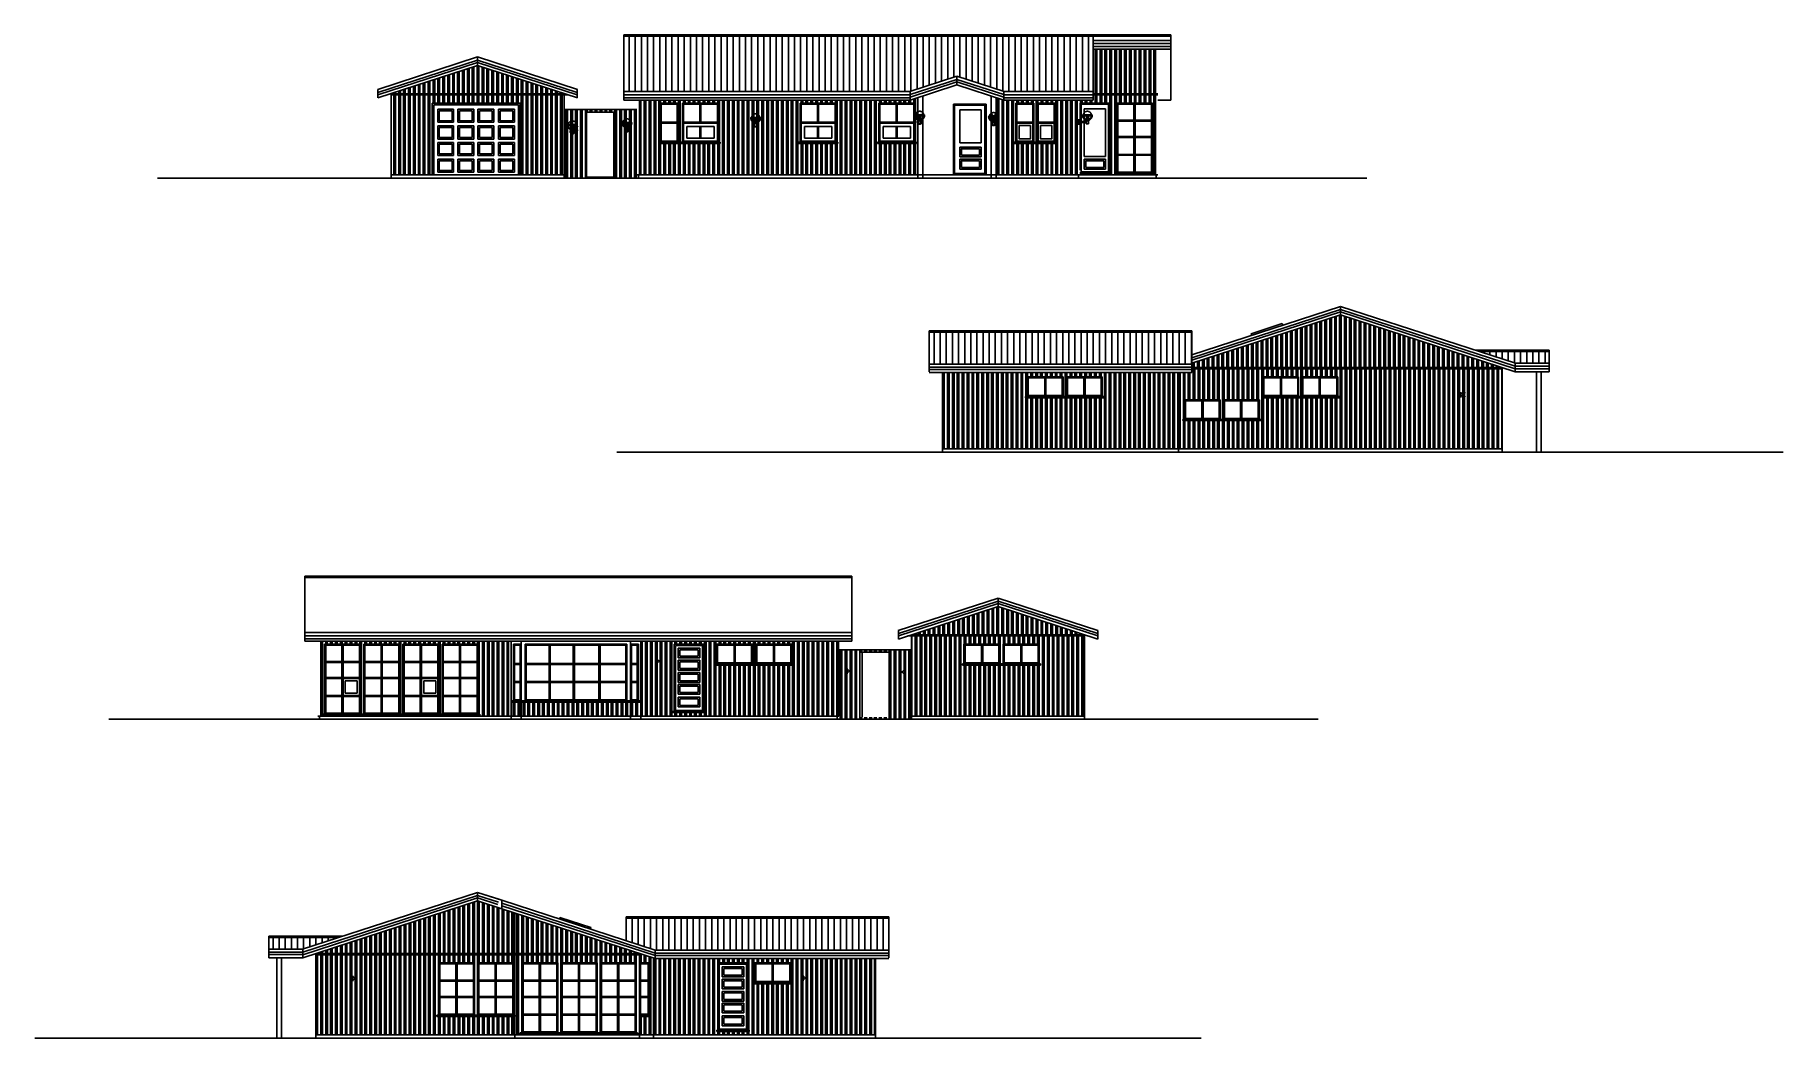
# Model space of a CAD drawing. Header units: inches. Extents: x -533180 to -137302, y 73174 to 405541.
# Drawn here: x -333497 to -279996, y 116592 to 147295 of the extents above; entities that cross this region are included whole.
import ezdxf

# ---------------------------------------------------------------- set-up
doc = ezdxf.new("R2010")
doc.units = ezdxf.units.IN
doc.header["$LTSCALE"] = 100
doc.header["$MEASUREMENT"] = 0
doc.layers.get('0').update_dxf_attribs({"linetype": 'CONTINUOUS'})
for name, color, linetype in [('GLUGGAR', 1, 'CONTINUOUS'), ('HUSGOGN', 2, 'CONTINUOUS'), ('KLÆDNING', 1, 'CONTINUOUS'), ('RAFLAGNIR', 4, 'CONTINUOUS'), ('Smáatriði', 4, 'CONTINUOUS'), ('Smáspenna', 7, 'CONTINUOUS'), ('TEKST', 2, 'CONTINUOUS'), ('TREVERK', 2, 'CONTINUOUS'), ('ULL', 6, 'CONTINUOUS'), ('VEGGIR', 1, 'CONTINUOUS')]:
    doc.layers.add(name, color=color, linetype=linetype)
pattern_1 = [(90, (-65848.22, -1185.15), (-150, 3e-14), []), (90, (-65798.22, -1135.15), (-150, 3e-14), [])]
pattern_2 = [(90, (0, 0), (-150, 3e-14), []), (90, (50, 50), (-150, 3e-14), [])]
pattern_3 = [(90, (-45168.01, 12008.72), (-150, 3e-14), []), (90, (-45118.01, 12058.72), (-150, 3e-14), [])]
pattern_4 = [(90, (-57313.14, 18417.37), (-150, 3e-14), []), (90, (-57263.14, 18467.37), (-150, 3e-14), [])]
pattern_5 = [(90, (-55909.08, 819.34), (-150, 3e-14), []), (90, (-55859.08, 869.34), (-150, 3e-14), [])]

# ---------------------------------------------------------------- blocks, each defined once
blk = doc.blocks.new('veggl')
for p, q in [((-2.1, -2.1), (2.1, 2.1)), ((2.1, -2.1), (-2.1, 2.1)), ((2.1, 2.6), (2.1, -2.4))]:
    blk.add_line(p, q)
blk = doc.blocks.new('SEL_W_F')
for p, q in [((-44, 45), (-44, 36)), ((-44, 45), (44, 45)), ((-33, 45), (-44, 45)), ((-30, 184), (-30, 64)), ((-30, 64), (-3, 64)), ((-1, 204), (-3, 204)), ((-3, 204), (-3, 203)), ((0, 218), (0, 218)), ((2, 204), (0, 205)), ((0, 201), (2, 202)), ((0, 45), (0, 45)), ((0, 36), (0, 36)), ((3, 203), (2, 204)), ((2, 202), (3, 202)), ((3, 202), (3, 203)), ((3, 64), (33, 64)), ((30, 64), (30, 184)), ((33, 64), (33, 45)), ((33, 45), (33, 56)), ((0, -57), (0, -57)), ((0, -70), (0, -70))]:
    blk.add_line(p, q)
for points in [[(-145, 205), (-148, 201), (-148, 195), (-148, 189), (-147, 184), (-146, 178), (-145, 172), (-144, 166), (-143, 160), (-141, 155), (-139, 149), (-137, 144), (-134, 138), (-132, 133), (-129, 128), (-126, 123), (-123, 118), (-119, 113), (-116, 108), (-112, 104), (-108, 100), (-104, 95), (-100, 91), (-95, 87), (-91, 84), (-86, 80), (-81, 77), (-76, 74), (-71, 71), (-66, 68), (-60, 66), (-55, 63), (-50, 61), (-44, 59), (-38, 58), (-33, 56), (-33, 45), (-33, 64), (-30, 64), (-33, 64), (-33, 63), (-38, 65), (-44, 66), (-49, 68), (-54, 70), (-60, 73), (-65, 75), (-70, 78), (-75, 81), (-80, 84), (-84, 87), (-89, 91), (-93, 95), (-98, 99), (-102, 103), (-106, 107), (-109, 111), (-113, 116), (-116, 120), (-119, 125), (-122, 130), (-125, 135), (-128, 140), (-130, 145), (-132, 151), (-134, 156), (-136, 162), (-137, 167), (-139, 173), (-140, 179), (-141, 184)], [(3, 184), (145, 184), (145, 218), (-145, 218), (-145, 184), (-3, 184)], [(126, 218), (125, 223), (124, 229), (123, 234), (121, 239), (119, 244), (117, 249), (115, 254), (113, 259), (110, 264), (108, 268), (105, 273), (102, 277), (98, 281), (95, 285), (91, 289), (87, 293), (83, 297), (79, 300), (75, 303), (71, 306), (66, 309), (62, 312), (57, 315), (52, 317), (47, 319), (42, 321), (37, 322), (32, 324), (27, 325), (21, 326), (16, 327), (11, 328), (5, 328), (0, 328), (-5, 328), (-11, 328), (-16, 327), (-21, 326), (-27, 325), (-32, 324), (-37, 322), (-42, 321), (-47, 319), (-52, 317), (-57, 315), (-62, 312), (-66, 309), (-71, 306), (-75, 303), (-79, 300), (-83, 297), (-87, 293), (-91, 289), (-95, 285), (-98, 281), (-102, 277), (-105, 273), (-108, 268), (-110, 264), (-113, 259), (-115, 254), (-117, 249), (-119, 244), (-121, 239), (-123, 234), (-124, 229), (-125, 223), (-126, 218)], [(-126, 184), (-125, 179), (-124, 174), (-123, 168), (-121, 163), (-119, 158), (-117, 153), (-115, 148), (-113, 143), (-110, 138), (-107, 134), (-104, 129), (-101, 125), (-98, 121), (-94, 116), (-91, 112), (-87, 109), (-83, 105), (-79, 102), (-74, 98), (-70, 95), (-65, 92), (-60, 90), (-56, 87), (-51, 85), (-46, 83), (-41, 81), (-35, 79), (-30, 78), (-25, 77), (-20, 76), (-14, 75), (-9, 75), (-3, 74)], [(-39, 58), (-42, 56), (-45, 53), (-48, 51), (-51, 48), (-53, 45), (-56, 42), (-58, 39), (-60, 35), (-62, 32), (-64, 28), (-65, 25), (-66, 21), (-68, 17), (-68, 14), (-69, 10), (-69, 6), (-70, 2), (-70, -2), (-69, -6), (-69, -10), (-68, -14), (-68, -17), (-66, -21), (-65, -25), (-64, -29), (-62, -32), (-60, -35), (-58, -39), (-56, -42), (-53, -45), (-51, -48), (-48, -51), (-45, -53), (-42, -56), (-39, -58), (-35, -60), (-32, -62), (-28, -64), (-25, -65), (-21, -66), (-17, -68), (-14, -68), (-10, -69), (-6, -70), (-2, -70), (2, -70), (6, -70), (10, -69), (14, -68), (17, -68), (21, -66), (25, -65), (28, -64), (32, -62), (35, -60), (39, -58), (42, -56), (45, -53), (48, -51), (51, -48), (53, -45), (56, -42), (58, -39), (60, -35), (62, -32), (64, -29), (65, -25), (66, -21), (68, -17), (68, -14), (69, -10), (69, -6), (70, -2), (70, 2), (69, 6), (69, 10), (68, 14), (68, 17), (66, 21), (65, 25), (64, 28), (62, 32), (60, 35), (58, 39), (56, 42), (53, 45), (51, 48), (48, 51), (45, 53), (42, 56), (39, 58)], [(-33, 36), (-44, 36), (44, 36), (44, 45), (44, 36)], [(33, 36), (33, -57), (-33, -57), (-33, 36)], [(-1, 201), (-3, 202), (-3, 203), (-3, 60), (-3, 59), (-3, 58), (-2, 57)], [(2, 57), (2, 57), (3, 58), (3, 59), (3, 60), (3, 203)], [(3, 74), (9, 75), (14, 75), (20, 76), (25, 77), (30, 78), (35, 79), (41, 81), (46, 83), (51, 85), (56, 87), (60, 90), (65, 92), (70, 95), (74, 98), (79, 102), (83, 105), (87, 109), (91, 112), (94, 116), (98, 121), (101, 125), (104, 129), (107, 134), (110, 138), (113, 143), (115, 148), (117, 153), (119, 158), (121, 163), (123, 168), (124, 174), (125, 179), (126, 184)], [(33, 56), (38, 58), (44, 59), (50, 61), (55, 63), (60, 66), (66, 68), (71, 71), (76, 74), (81, 77), (86, 80), (91, 84), (95, 87), (100, 91), (104, 95), (108, 100), (112, 104), (116, 108), (119, 113), (123, 118), (126, 123), (129, 128), (132, 133), (134, 138), (137, 144), (139, 149), (141, 155), (143, 160), (144, 166), (145, 172), (146, 178), (147, 184), (148, 189), (148, 195), (148, 201), (145, 205)], [(33, 63), (38, 65), (44, 66), (49, 68), (54, 70), (60, 73), (65, 75), (70, 78), (75, 81), (80, 84), (84, 87), (89, 91), (93, 95), (98, 99), (102, 103), (106, 107), (109, 111), (113, 116), (116, 120), (119, 125), (122, 130), (125, 135), (128, 140), (130, 145), (132, 151), (134, 156), (136, 162), (137, 167), (139, 173), (140, 179), (141, 184)]]:
    blk.add_lwpolyline(points)
blk = doc.blocks.new('Útiljós_Framaná')
at = {"layer": 'TREVERK'}
blk.add_blockref('SEL_W_F', (314, 91), dxfattribs=at)
blk = doc.blocks.new('SEL_W_S')
for p, q in [((0, 68), (0, -68)), ((27, 68), (0, 68)), ((27, 70), (30, 70)), ((27, 70), (27, 68)), ((27, 68), (27, -68)), ((30, 70), (30, 20)), ((30, -20), (30, 20)), ((248, 20), (30, 20)), ((136, 205), (132, 201)), ((132, 195), (132, 201)), ((133, 189), (132, 195)), ((133, 184), (133, 189)), ((134, 178), (133, 184)), ((135, 172), (134, 178)), ((137, 166), (135, 172)), ((426, 218), (136, 218)), ((136, 218), (136, 184)), ((136, 184), (277, 184)), ((138, 161), (137, 166)), ((140, 155), (138, 161)), ((141, 179), (140, 184)), ((142, 149), (140, 155)), ((142, 173), (141, 179)), ((143, 167), (142, 173)), ((144, 144), (142, 149)), ((145, 162), (143, 167)), ((146, 138), (144, 144)), ((146, 156), (145, 162)), ((148, 151), (146, 156)), ((149, 133), (146, 138)), ((151, 146), (148, 151)), ((152, 128), (149, 133)), ((153, 140), (151, 146)), ((155, 123), (152, 128)), ((155, 135), (153, 140)), ((155, 218), (156, 223)), ((156, 179), (155, 184)), ((158, 130), (155, 135)), ((158, 118), (155, 123)), ((156, 223), (157, 229)), ((157, 174), (156, 179)), ((157, 229), (158, 234)), ((158, 168), (157, 174)), ((158, 234), (160, 239)), ((160, 163), (158, 168)), ((161, 125), (158, 130)), ((161, 113), (158, 118)), ((160, 239), (161, 244)), ((161, 158), (160, 163)), ((161, 244), (163, 249)), ((163, 153), (161, 158)), ((164, 120), (161, 125)), ((165, 109), (161, 113)), ((163, 249), (165, 254)), ((166, 148), (163, 153)), ((168, 116), (164, 120)), ((165, 254), (168, 259)), ((169, 104), (165, 109)), ((168, 143), (166, 148)), ((168, 259), (170, 264)), ((171, 138), (168, 143)), ((171, 111), (168, 116)), ((173, 100), (169, 104)), ((170, 264), (173, 268)), ((173, 134), (171, 138)), ((175, 107), (171, 111)), ((173, 268), (176, 273)), ((176, 129), (173, 134)), ((177, 95), (173, 100)), ((179, 103), (175, 107)), ((176, 273), (179, 277)), ((179, 125), (176, 129)), ((181, 91), (177, 95)), ((179, 277), (182, 281)), ((183, 121), (179, 125)), ((183, 99), (179, 103)), ((185, 88), (181, 91)), ((182, 281), (186, 285)), ((186, 116), (183, 121)), ((187, 95), (183, 99)), ((190, 84), (185, 88)), ((186, 285), (189, 289)), ((190, 113), (186, 116)), ((192, 91), (187, 95)), ((189, 289), (193, 293)), ((194, 109), (190, 113)), ((195, 80), (190, 84)), ((196, 88), (192, 91)), ((193, 293), (197, 297)), ((198, 105), (194, 109)), ((200, 77), (195, 80)), ((201, 84), (196, 88)), ((197, 297), (201, 300)), ((202, 102), (198, 105)), ((205, 74), (200, 77)), ((201, 300), (206, 303)), ((206, 81), (201, 84)), ((206, 98), (202, 102)), ((210, 71), (205, 74)), ((206, 303), (210, 307)), ((211, 95), (206, 98)), ((211, 78), (206, 81)), ((210, 307), (214, 309)), ((215, 68), (210, 71)), ((216, 92), (211, 95)), ((216, 75), (211, 78)), ((214, 309), (219, 312)), ((220, 66), (215, 68)), ((220, 90), (216, 92)), ((221, 73), (216, 75)), ((219, 312), (224, 315)), ((225, 87), (220, 90)), ((226, 63), (220, 66)), ((226, 71), (221, 73)), ((224, 315), (229, 317)), ((230, 85), (225, 87)), ((232, 68), (226, 71)), ((231, 61), (226, 63)), ((229, 317), (234, 319)), ((235, 83), (230, 85)), ((237, 59), (231, 61)), ((237, 67), (232, 68)), ((234, 319), (239, 321)), ((240, 81), (235, 83)), ((325, 45), (236, 45)), ((236, 45), (236, 36)), ((236, 36), (325, 36)), ((243, 65), (237, 67)), ((242, 58), (237, 59)), ((239, 321), (244, 323)), ((245, 79), (240, 81)), ((248, 56), (242, 58)), ((248, 63), (243, 65)), ((244, 323), (249, 324)), ((251, 78), (245, 79)), ((248, 64), (277, 64)), ((248, 45), (248, 64)), ((248, 56), (248, 45)), ((248, 20), (248, 36)), ((248, 20), (250, 18)), ((249, 324), (254, 325)), ((250, 184), (250, 64)), ((250, 18), (251, 15)), ((256, 77), (251, 78)), ((251, 15), (252, 13)), ((252, 13), (253, 10)), ((253, 10), (253, 7)), ((253, 7), (254, 4)), ((254, 325), (259, 326)), ((254, 4), (254, 1)), ((254, 1), (254, -1)), ((261, 76), (256, 77)), ((259, 326), (265, 327)), ((267, 75), (261, 76)), ((265, 327), (270, 328)), ((272, 75), (267, 75)), ((270, 328), (275, 328)), ((277, 74), (272, 75)), ((275, 328), (281, 328)), ((277, 203), (278, 204)), ((277, 203), (277, 60)), ((277, 202), (277, 203)), ((278, 202), (277, 202)), ((277, 59), (277, 60)), ((278, 58), (277, 59)), ((278, 204), (280, 205)), ((280, 201), (278, 202)), ((278, 57), (278, 58)), ((279, 57), (278, 57)), ((280, 57), (279, 57)), ((280, 205), (282, 204)), ((282, 201), (280, 201)), ((281, 56), (280, 57)), ((281, 328), (286, 328)), ((282, 57), (281, 56)), ((282, 204), (284, 204)), ((284, 202), (282, 201)), ((283, 57), (282, 57)), ((282, 57), (282, 57)), ((284, 58), (283, 57)), ((284, 204), (284, 203)), ((284, 60), (284, 203)), ((284, 202), (284, 203)), ((426, 184), (284, 184)), ((289, 75), (284, 74)), ((284, 64), (311, 64)), ((284, 59), (284, 60)), ((284, 59), (284, 58)), ((286, 328), (291, 328)), ((295, 75), (289, 75)), ((291, 328), (297, 327)), ((300, 76), (295, 75)), ((297, 327), (302, 326)), ((306, 77), (300, 76)), ((302, 326), (307, 325)), ((311, 78), (306, 77)), ((307, 325), (313, 324)), ((310, 64), (313, 64)), ((311, 64), (311, 184)), ((316, 79), (311, 78)), ((313, 324), (318, 323)), ((319, 65), (313, 63)), ((313, 45), (313, 64)), ((313, 64), (313, 63)), ((319, 58), (313, 56)), ((313, 56), (313, 45)), ((313, 45), (325, 45)), ((313, -57), (313, 36)), ((325, 36), (313, 36)), ((321, 81), (316, 79)), ((318, 323), (323, 321)), ((324, 67), (319, 65)), ((325, 59), (319, 58)), ((326, 83), (321, 81)), ((323, 321), (328, 319)), ((330, 68), (324, 67)), ((330, 61), (325, 59)), ((325, 45), (325, 36)), ((331, 85), (326, 83)), ((328, 319), (333, 317)), ((335, 71), (330, 68)), ((336, 63), (330, 61)), ((336, 87), (331, 85)), ((333, 317), (338, 315)), ((340, 73), (335, 71)), ((341, 90), (336, 87)), ((341, 66), (336, 63)), ((338, 315), (342, 312)), ((346, 75), (340, 73)), ((346, 92), (341, 90)), ((346, 68), (341, 66)), ((342, 312), (347, 309)), ((350, 95), (346, 92)), ((351, 78), (346, 75)), ((352, 71), (346, 68)), ((347, 309), (351, 307)), ((355, 98), (350, 95)), ((351, 307), (356, 303)), ((356, 81), (351, 78)), ((357, 74), (352, 71)), ((359, 102), (355, 98)), ((356, 303), (360, 300)), ((360, 84), (356, 81)), ((362, 77), (357, 74)), ((363, 105), (359, 102)), ((360, 300), (364, 297)), ((365, 88), (360, 84)), ((367, 80), (362, 77)), ((367, 109), (363, 105)), ((364, 297), (368, 293)), ((370, 91), (365, 88)), ((371, 113), (367, 109)), ((371, 84), (367, 80)), ((368, 293), (372, 289)), ((374, 95), (370, 91)), ((375, 116), (371, 113)), ((376, 88), (371, 84)), ((372, 289), (376, 285)), ((378, 99), (374, 95)), ((379, 121), (375, 116)), ((376, 285), (379, 281)), ((380, 91), (376, 88)), ((382, 103), (378, 99)), ((379, 281), (382, 277)), ((382, 125), (379, 121)), ((385, 95), (380, 91)), ((382, 277), (385, 273)), ((385, 129), (382, 125)), ((386, 107), (382, 103)), ((385, 273), (388, 268)), ((388, 134), (385, 129)), ((389, 100), (385, 95)), ((390, 111), (386, 107)), ((388, 268), (391, 264)), ((391, 138), (388, 134)), ((393, 104), (389, 100)), ((394, 116), (390, 111)), ((391, 264), (394, 259)), ((393, 143), (391, 138)), ((396, 148), (393, 143)), ((397, 109), (393, 104)), ((394, 259), (396, 254)), ((397, 120), (394, 116)), ((396, 254), (398, 249)), ((398, 153), (396, 148)), ((400, 125), (397, 120)), ((400, 113), (397, 109)), ((398, 249), (400, 244)), ((400, 158), (398, 153)), ((400, 244), (402, 239)), ((402, 163), (400, 158)), ((403, 130), (400, 125)), ((404, 118), (400, 113)), ((402, 239), (403, 234)), ((403, 168), (402, 163)), ((403, 234), (405, 229)), ((405, 174), (403, 168)), ((406, 135), (403, 130)), ((407, 123), (404, 118)), ((405, 229), (406, 223)), ((406, 179), (405, 174)), ((406, 223), (406, 218)), ((406, 184), (406, 179)), ((409, 140), (406, 135)), ((410, 128), (407, 123)), ((411, 146), (409, 140)), ((413, 133), (410, 128)), ((413, 151), (411, 146)), ((415, 156), (413, 151)), ((415, 138), (413, 133)), ((417, 162), (415, 156)), ((418, 144), (415, 138)), ((418, 167), (417, 162)), ((420, 173), (418, 167)), ((420, 149), (418, 144)), ((421, 179), (420, 173)), ((422, 155), (420, 149)), ((421, 184), (421, 179)), ((423, 161), (422, 155)), ((425, 166), (423, 161)), ((426, 172), (425, 166)), ((426, 184), (426, 218)), ((426, 205), (429, 201)), ((427, 178), (426, 172)), ((428, 184), (427, 178)), ((429, 189), (428, 184)), ((429, 195), (429, 201)), ((429, 195), (429, 189)), ((27, -68), (0, -68)), ((27, -70), (27, -68)), ((30, -70), (27, -70)), ((30, -70), (30, -20)), ((248, -20), (30, -20)), ((250, -18), (248, -20)), ((248, -57), (248, -20)), ((248, -57), (313, -57)), ((251, -15), (250, -18)), ((252, -13), (251, -15)), ((253, -10), (252, -13)), ((254, -4), (253, -7)), ((253, -7), (253, -10)), ((254, -1), (254, -4))]:
    blk.add_line(p, q)
blk = doc.blocks.new('Útiljós_Vinstri')
at = {"layer": 'TREVERK'}
blk.add_blockref('SEL_W_S', (113, 86), dxfattribs=at)

msp = doc.modelspace()

# ---------------------------------------------------------------- hatches: boundary and pattern name
at = {"layer": 'KLÆDNING'}
h = msp.add_hatch(dxfattribs=at)
h.set_pattern_fill('LINE,_O', color=256, scale=1500, angle=90)
h.set_pattern_definition([(90, (-57313.14, 18417.37), (-187.5, 1e-14), [])])
h.paths.add_polyline_path([(-315471.6, 147254.9), (-315471.6, 145565.3), (-306705.7, 145565.3), (-305277.8, 146029.2), (-303850, 145565.3), (-301108.9, 145565.3), (-301108.9, 147254.9)])
h = msp.add_hatch(dxfattribs=at)
h.set_pattern_fill('ANSI32,_O', color=256, scale=400, angle=45)
h.set_pattern_definition(pattern_2)
h.paths.add_polyline_path([(-299130.4, 146863), (-301108.9, 146863), (-301108.9, 145497.5), (-299130.4, 145497.5)])
h = msp.add_hatch(dxfattribs=at)
h.set_pattern_fill('ANSI32,_O', color=256, scale=400, angle=45)
h.set_pattern_definition(pattern_4)
h.paths.add_polyline_path([(-319948.9, 146358.6), (-322598.9, 145497.6), (-317298.9, 145497.5), (-317298.9, 145497.6)])
h = msp.add_hatch(dxfattribs=at)
h.set_pattern_fill('ANSI32,_O', color=256, scale=400, angle=45)
h.set_pattern_definition(pattern_4)
h.paths.add_polyline_path([(-317298.9, 145462.5), (-322598.9, 145462.6), (-322598.9, 143010.9), (-321343.2, 143010.9), (-321343.2, 145210.9), (-318643.2, 145210.9), (-318643.2, 143010.9), (-317298.9, 143010.9)])
h = msp.add_hatch(dxfattribs=at)
h.set_pattern_fill('ANSI32,_O', color=256, scale=400, angle=45)
h.set_pattern_definition(pattern_2)
h.paths.add_polyline_path([(-317298.9, 145010.5), (-317298.9, 142910.9), (-315022.3, 142910.9), (-315022.3, 143010.9), (-315071.6, 143010.9), (-315071.6, 145010.5)])
h.paths.add_polyline_path([(-315783.8, 142945.9), (-316619.2, 142945.9), (-316619.2, 144934.1), (-315783.8, 144934.1)], flags=16)
h = msp.add_hatch(dxfattribs=at)
h.set_pattern_fill('ANSI32,_O', color=256, scale=400, angle=45)
h.set_pattern_definition(pattern_2)
h.paths.add_polyline_path([(-306480.3, 143010.9), (-306480.3, 145375.7), (-306713.4, 145299.9), (-306713.4, 145299.3), (-315071.6, 145299.3), (-315071.6, 143010.9)])
h.paths.add_polyline_path([(-308926.1, 143970.9), (-310114.4, 143970.9), (-310114.4, 144010.9), (-310074.4, 144010.9), (-310074.4, 145210.9), (-308974.4, 145210.9), (-308974.4, 144010.9), (-308926.1, 144010.9)], flags=16)
h.paths.add_polyline_path([(-309009.3, 144040.9), (-310044.4, 144040.9), (-310044.4, 145180.9), (-309009.3, 145180.9)], flags=0)
h.paths.add_polyline_path([(-307706.9, 143970.9), (-307706.9, 144010.9), (-307666.9, 144010.9), (-307666.9, 145210.9), (-306566.9, 145210.9), (-306566.9, 144010.9), (-306518.6, 144010.9), (-306518.6, 143970.9)], flags=16)
h.paths.add_polyline_path([(-307636.9, 144040.9), (-307636.9, 145180.9), (-306601.7, 145180.9), (-306601.7, 144040.9)], flags=0)
h.paths.add_polyline_path([(-309109.3, 144140.9), (-309944.4, 144140.9), (-309944.4, 144491.6), (-309109.3, 144491.6)], flags=0)
h.paths.add_polyline_path([(-307536.9, 144140.9), (-307536.9, 144491.6), (-306701.7, 144491.6), (-306701.7, 144140.9)], flags=0)
h.paths.add_polyline_path([(-309549.6, 144591.6), (-309549.6, 144621.6), (-309514.6, 144621.6), (-309514.6, 144591.6)], flags=0)
h.paths.add_polyline_path([(-307142.1, 144591.6), (-307142.1, 144621.6), (-307107.1, 144621.6), (-307107.1, 144591.6)], flags=0)
h.paths.add_polyline_path([(-312528.2, 143970.9), (-313716.6, 143970.9), (-313716.6, 144010.9), (-313676.6, 144010.9), (-313676.6, 145210.9), (-312576.6, 145210.9), (-312576.6, 144010.9), (-312528.2, 144010.9)], flags=16)
h.paths.add_polyline_path([(-312611.4, 144040.9), (-313646.6, 144040.9), (-313646.6, 145180.9), (-312611.4, 145180.9)], flags=0)
h.paths.add_polyline_path([(-313151.7, 144591.6), (-313151.7, 144621.6), (-313116.7, 144621.6), (-313116.7, 144591.6)], flags=0)
h.paths.add_polyline_path([(-312711.4, 144140.9), (-313546.6, 144140.9), (-313546.6, 144491.6), (-312711.4, 144491.6)], flags=0)
h.paths.add_polyline_path([(-313764, 143970.9), (-314402.3, 143970.9), (-314402.3, 144010.9), (-314362.3, 144010.9), (-314362.3, 145210.9), (-313812.3, 145210.9), (-313812.3, 144010.9), (-313764, 144010.9)], flags=16)
h.paths.add_polyline_path([(-313847.1, 144040.9), (-314332.3, 144040.9), (-314332.3, 145180.9), (-313847.1, 145180.9)], flags=0)
h = msp.add_hatch(dxfattribs=at)
h.set_pattern_fill('ANSI32,_O', color=256, scale=400, angle=45)
h.set_pattern_definition(pattern_2)
h.paths.add_polyline_path([(-301508.9, 143010.9), (-301508.9, 145299.3), (-303842.3, 145299.3), (-303842.3, 145299.9), (-304075.4, 145375.7), (-304075.4, 143010.9)])
h.paths.add_polyline_path([(-303515.4, 143970.9), (-303515.4, 144010.9), (-303475.4, 144010.9), (-303475.4, 145210.9), (-302925.4, 145210.9), (-302925.4, 144010.9), (-302877.1, 144010.9), (-302877.1, 143970.9)], flags=16)
h.paths.add_polyline_path([(-302863.9, 143970.9), (-302863.9, 144010.9), (-302823.9, 144010.9), (-302823.9, 145210.9), (-302273.9, 145210.9), (-302273.9, 144010.9), (-302225.6, 144010.9), (-302225.6, 143970.9)], flags=16)
h.paths.add_polyline_path([(-302960.3, 144040.9), (-303445.4, 144040.9), (-303445.4, 145180.9), (-302960.3, 145180.9)], flags=0)
h.paths.add_polyline_path([(-302793.9, 144040.9), (-302793.9, 145180.9), (-302308.7, 145180.9), (-302308.7, 144040.9)], flags=0)
h.paths.add_polyline_path([(-303030.3, 144110.9), (-303372.8, 144110.9), (-303372.8, 144521.6), (-303030.3, 144521.6)], flags=0)
h.paths.add_polyline_path([(-302721.2, 144110.9), (-302721.2, 144521.6), (-302378.7, 144521.6), (-302378.7, 144110.9)], flags=0)
h = msp.add_hatch(dxfattribs=at)
h.set_pattern_fill('ANSI32,_O', color=256, scale=400, angle=45)
h.set_pattern_definition(pattern_2)
h.paths.add_polyline_path([(-301108.9, 145462.5), (-301108.9, 145299.3), (-301508.9, 145299.3), (-301508.9, 145210.9), (-300608.9, 145210.9), (-300608.9, 143076), (-300568.9, 143076), (-300568.9, 143036), (-301508.9, 143036), (-301508.9, 143010.9), (-299130.4, 143010.9), (-299130.4, 145462.5)])
h.paths.add_polyline_path([(-299293, 145210.9), (-299293, 143066.1), (-299253, 143066.1), (-299253, 143026.1), (-300441.3, 143026.1), (-300441.3, 143066.1), (-300393, 143066.1), (-300393, 145210.9)], flags=16)
h.paths.add_polyline_path([(-299323, 145180.9), (-299323, 143096.1), (-300358.1, 143096.1), (-300358.1, 145180.9)], flags=0)
h = msp.add_hatch(dxfattribs=at)
h.set_pattern_fill('ANSI32,_O', color=256, scale=400, angle=45)
h.set_pattern_definition(pattern_3)
h.paths.add_polyline_path([(-293303.8, 137115.6), (-288593.8, 137115.6), (-293543.6, 138723.9), (-298093.8, 137245.5), (-298093.8, 137115.6), (-296124.8, 137115.6), (-296124.8, 137115.5)])
h = msp.add_hatch(dxfattribs=at)
h.set_pattern_fill('LINE,_O', color=256, scale=1500, angle=90)
h.set_pattern_definition([(90, (-45168.01, 12008.72), (-187.5, 1e-14), [])])
h.paths.add_polyline_path([(-306126, 138199.6), (-306126, 137220.6), (-298093.8, 137220.6), (-298093.8, 138199.6)])
h = msp.add_hatch(dxfattribs=at)
h.set_pattern_fill('LINE,_O', color=256, scale=1500, angle=90)
h.set_pattern_definition([(90, (1095.16, -1458.8), (-187.5, 1e-14), [])])
h.paths.add_polyline_path([(-289298, 137607.3), (-288186.1, 137246), (-287153.8, 137246), (-287153.8, 137607.3)])
h = msp.add_hatch(dxfattribs=at)
h.set_pattern_fill('ANSI32,_O', color=256, scale=400, angle=45)
h.set_pattern_definition(pattern_2)
h.paths.add_polyline_path([(-298093.8, 137080.5), (-298093.8, 136959.5), (-298493.8, 136959.5), (-298493.8, 134629), (-288593.8, 134629), (-288593.8, 137080.6), (-293303.8, 137080.6)])
h.paths.add_polyline_path([(-294761, 136189), (-294761, 136229), (-294721, 136229), (-294721, 136829), (-293621, 136829), (-293621, 136229), (-293572.7, 136229), (-293572.7, 136189)], flags=16)
h.paths.add_polyline_path([(-294691, 136259), (-294691, 136799), (-293655.9, 136799), (-293655.9, 136259)], flags=0)
h.paths.add_polyline_path([(-294772.7, 136189), (-294781, 136189), (-294781, 136229), (-295921, 136229), (-295921, 136829), (-294821, 136829), (-294821, 136229), (-294772.7, 136229)], flags=16)
h.paths.add_polyline_path([(-294851, 136259), (-295886.2, 136259), (-295886.2, 136799), (-294851, 136799)], flags=0)
h.paths.add_polyline_path([(-295450.8, 136329), (-295816.2, 136329), (-295816.2, 136726.1), (-295450.8, 136726.1)], flags=0)
h.paths.add_polyline_path([(-295972.7, 135529), (-295972.7, 135489), (-297161, 135489), (-297161, 135529), (-297121, 135529), (-297121, 136129), (-296021, 136129), (-296021, 135529)], flags=16)
h.paths.add_polyline_path([(-296055.9, 135559), (-297091, 135559), (-297091, 136099), (-296055.9, 136099)], flags=0)
h.paths.add_polyline_path([(-297172.7, 135529), (-297172.7, 135489), (-298369.3, 135489), (-298369.3, 135529), (-298321, 135529), (-298321, 136129), (-297221, 136129), (-297221, 135529)], flags=16)
h.paths.add_polyline_path([(-297251, 135559), (-298286.2, 135559), (-298286.2, 136099), (-297251, 136099)], flags=0)
h = msp.add_hatch(dxfattribs=at)
h.set_pattern_fill('ANSI32,_O', color=256, scale=400, angle=45)
h.set_pattern_definition(pattern_3)
h.paths.add_polyline_path([(-298493.8, 134629), (-298493.8, 136959.5), (-305726, 136959.5), (-305726, 134629)])
h.paths.add_polyline_path([(-300791, 136189), (-301979.3, 136189), (-303179.3, 136189), (-303179.3, 136229), (-303131, 136229), (-303131, 136829), (-302031, 136829), (-302031, 136229), (-301991, 136229), (-301931, 136229), (-301931, 136829), (-300831, 136829), (-300831, 136229), (-300791, 136229)], flags=16)
h.paths.add_polyline_path([(-300861, 136259), (-301896.2, 136259), (-301896.2, 136799), (-300861, 136799)], flags=0)
h.paths.add_polyline_path([(-301460.8, 136329), (-301826.2, 136329), (-301826.2, 136726.1), (-301460.8, 136726.1)], flags=0)
h.paths.add_polyline_path([(-302061, 136259), (-303096.2, 136259), (-303096.2, 136799), (-302061, 136799)], flags=0)
h = msp.add_hatch(dxfattribs=at)
h.set_pattern_fill('ANSI32,_O', color=256, scale=400, angle=45)
h.set_pattern_definition([(90, (-566656.21, 1854.96), (150, 3e-14), []), (90, (-566706.21, 1904.96), (150, 3e-14), [])])
h.paths.add_polyline_path([(-306670.4, 128935.2), (-306670.4, 128935.1), (-301370.4, 128935.2), (-304020.4, 129796.2)])
h = msp.add_hatch(dxfattribs=at)
h.set_pattern_fill('ANSI32,_O', color=256, scale=400, angle=45)
h.set_pattern_definition(pattern_2)
h.paths.add_polyline_path([(-318927, 128736.9), (-324838.9, 128736.9), (-324838.9, 126448.5), (-318927, 126448.5)])
h.paths.add_polyline_path([(-319934.5, 126503.7), (-319882.8, 126503.7), (-319882.8, 126463.7), (-321082.8, 126463.7), (-322282.8, 126463.7), (-323482.8, 126463.7), (-324682.8, 126463.7), (-324682.8, 126503.7), (-324634.5, 126503.7), (-324634.5, 128648.5), (-323534.5, 128648.5), (-323534.5, 126503.7), (-323494.5, 126503.7), (-323434.5, 126503.7), (-323434.5, 128648.5), (-322334.5, 128648.5), (-322334.5, 126503.7), (-322294.5, 126503.7), (-322234.5, 126503.7), (-322234.5, 128648.5), (-321134.5, 128648.5), (-321134.5, 126503.7), (-321094.5, 126503.7), (-321034.5, 126503.7), (-321034.5, 128648.5), (-319934.5, 128648.5)], flags=16)
h.paths.add_polyline_path([(-319964.5, 126533.7), (-320999.6, 126533.7), (-320999.6, 128618.5), (-319969.4, 128618.5), (-319964.5, 128618.5)], flags=0)
h.paths.add_polyline_path([(-321164.5, 127593.3), (-321160.5, 127593.3), (-321160.5, 127078.5), (-321164.5, 127078.5), (-321164.5, 126533.7), (-322199.6, 126533.7), (-322199.6, 128618.5), (-321169.4, 128618.5), (-321164.5, 128618.5)], flags=0)
h.paths.add_polyline_path([(-321230.5, 127523.3), (-321230.5, 127148.5), (-321599.5, 127148.5), (-321599.5, 127523.3)], flags=0)
h.paths.add_polyline_path([(-322364.5, 126533.7), (-323399.6, 126533.7), (-323399.6, 128618.5), (-322369.4, 128618.5), (-322364.5, 128618.5)], flags=0)
h.paths.add_polyline_path([(-323564.5, 126533.7), (-324599.6, 126533.7), (-324599.6, 128618.5), (-323569.4, 128618.5), (-323564.5, 128618.5)], flags=0)
h.paths.add_polyline_path([(-323569.4, 127593.3), (-323569.4, 127078.5), (-324069.5, 127078.5), (-324069.5, 127593.3)], flags=0)
h.paths.add_polyline_path([(-323639.4, 127523.3), (-323639.4, 127148.5), (-323999.5, 127148.5), (-323999.5, 127523.3)], flags=0)
h = msp.add_hatch(dxfattribs=at)
h.set_pattern_fill('ANSI32,_O', color=256, scale=400, angle=45)
h.set_pattern_definition(pattern_5)
h.paths.add_polyline_path([(-308897.8, 126448.5), (-308897.8, 128736.9), (-314953.8, 128736.9), (-314953.8, 126448.5)])
h.paths.add_polyline_path([(-311486.5, 128008.5), (-312686.5, 128008.5), (-312686.5, 128048.5), (-312638.2, 128048.5), (-312638.2, 128648.5), (-311538.2, 128648.5), (-311538.2, 128048.5), (-311498.2, 128048.5), (-311438.2, 128048.5), (-311438.2, 128648.5), (-310338.2, 128648.5), (-310338.2, 128048.5), (-310298.2, 128048.5), (-310298.2, 128008.5)], flags=16)
h.paths.add_polyline_path([(-311403.4, 128078.5), (-311403.4, 128618.5), (-310368.2, 128618.5), (-310368.2, 128078.5)], flags=0)
h.paths.add_polyline_path([(-311568.2, 128078.5), (-312603.4, 128078.5), (-312603.4, 128618.5), (-311568.2, 128618.5)], flags=0)
h.paths.add_polyline_path([(-311333.4, 128148.5), (-311333.4, 128545.6), (-310968, 128545.6), (-310968, 128148.5)], flags=0)
h.paths.add_polyline_path([(-313032.9, 126586.6), (-312989.2, 126586.6), (-312989.2, 126551.6), (-313971.2, 126551.6), (-313971.2, 126586.6), (-313932.9, 126586.6), (-313932.9, 128648.5), (-313032.9, 128648.5)], flags=16)
h.paths.add_polyline_path([(-313062.5, 126621.6), (-313897.9, 126621.6), (-313897.9, 128609.8), (-313062.5, 128609.8)], flags=0)
h.paths.add_polyline_path([(-313151.1, 127116.5), (-313807.9, 127116.5), (-313808.5, 127115.9), (-313808.5, 127416.2), (-313151.1, 127416.2)], flags=0)
h.paths.add_polyline_path([(-313201.1, 127166.5), (-313758.5, 127166.5), (-313758.5, 127365.6), (-313759.1, 127366.2), (-313201.1, 127366.2)], flags=0)
h.paths.add_polyline_path([(-313151.1, 127477.8), (-313807.9, 127477.8), (-313808.5, 127477.2), (-313808.5, 127777.5), (-313151.1, 127777.5)], flags=0)
h.paths.add_polyline_path([(-313201.1, 127527.8), (-313758.5, 127527.8), (-313758.5, 127726.9), (-313759.1, 127727.5), (-313201.1, 127727.5)], flags=0)
h.paths.add_polyline_path([(-313151.1, 127024.8), (-313151.1, 126725.2), (-313807.9, 126725.2), (-313808.5, 126724.6), (-313808.5, 127024.8)], flags=0)
h.paths.add_polyline_path([(-313201.1, 126974.8), (-313201.1, 126775.2), (-313758.5, 126775.2), (-313758.5, 126974.3), (-313759.1, 126974.8)], flags=0)
h.paths.add_polyline_path([(-313151.1, 127854.9), (-313807.9, 127854.9), (-313808.5, 127854.3), (-313808.5, 128154.5), (-313151.1, 128154.5)], flags=0)
h.paths.add_polyline_path([(-313201.1, 127904.9), (-313758.5, 127904.9), (-313758.5, 128104), (-313759.1, 128104.5), (-313201.1, 128104.5)], flags=0)
h.paths.add_polyline_path([(-313151.1, 128225.8), (-313807.9, 128225.8), (-313808.5, 128225.3), (-313808.5, 128525.5), (-313151.1, 128525.5)], flags=0)
h.paths.add_polyline_path([(-313201.1, 128275.8), (-313758.5, 128275.8), (-313758.5, 128474.9), (-313759.1, 128475.5), (-313201.1, 128475.5)], flags=0)
h = msp.add_hatch(dxfattribs=at)
h.set_pattern_fill('ANSI32,_O', color=256, scale=400, angle=45)
h.set_pattern_definition([(90, (8401.11, -16533.87), (-150, 3e-14), []), (90, (8451.11, -16483.87), (-150, 3e-14), [])])
h.paths.add_polyline_path([(-306670.4, 128476.6), (-308897.8, 128476.6), (-308897.8, 126377), (-306621.2, 126377), (-306621.2, 126477), (-306670.4, 126477)])
h.paths.add_polyline_path([(-307382.6, 126412), (-308218.1, 126412), (-308218.1, 128400.3), (-307382.6, 128400.3)], flags=16)
h = msp.add_hatch(dxfattribs=at)
h.set_pattern_fill('ANSI32,_O', color=256, scale=400, angle=45)
h.set_pattern_definition(pattern_5)
h.paths.add_polyline_path([(-301370.4, 126448.5), (-301370.4, 128900.2), (-306670.4, 128900.1), (-306670.4, 126448.5)])
h.paths.add_polyline_path([(-305113.7, 128008.5), (-305113.7, 128048.5), (-305065.4, 128048.5), (-305065.4, 128648.5), (-303965.4, 128648.5), (-303965.4, 128048.5), (-303925.4, 128048.5), (-303925.4, 128008.5)], flags=16)
h.paths.add_polyline_path([(-305030.6, 128078.5), (-305030.6, 128618.5), (-303995.4, 128618.5), (-303995.4, 128078.5)], flags=0)
h.paths.add_polyline_path([(-303913.7, 128008.5), (-303913.7, 128048.5), (-303865.4, 128048.5), (-303865.4, 128648.5), (-302765.4, 128648.5), (-302765.4, 128048.5), (-302725.4, 128048.5), (-302725.4, 128008.5)], flags=16)
h.paths.add_polyline_path([(-303830.6, 128078.5), (-303830.6, 128618.5), (-302795.4, 128618.5), (-302795.4, 128078.5)], flags=0)
h.paths.add_polyline_path([(-303760.6, 128148.5), (-303760.6, 128545.6), (-303395.2, 128545.6), (-303395.2, 128148.5)], flags=0)
h = msp.add_hatch(dxfattribs=at)
h.set_pattern_fill('ANSI32,_O', color=256, scale=400, angle=45)
h.set_pattern_definition(pattern_5)
h.paths.add_polyline_path([(-315266.1, 126448.5), (-315266.1, 126873.5), (-318614.7, 126873.5), (-318614.7, 126448.5)])
h.paths.add_polyline_path([(-314953.8, 126873.5), (-315266.1, 126873.5), (-315266.1, 126448.5), (-314953.8, 126448.5)])
h.paths.add_polyline_path([(-318614.7, 126448.5), (-318614.7, 126873.5), (-318927, 126873.5), (-318927, 126448.5)])
h = msp.add_hatch(dxfattribs=at)
h.set_pattern_fill('ANSI32,_O', color=256, scale=400, angle=45)
h.set_pattern_definition(pattern_1)
h.paths.add_polyline_path([(-324899.5, 119178.8), (-320189.5, 119178.7), (-318812.3, 119178.7), (-318812.3, 120417.5), (-319212.3, 120547.5), (-319949.8, 120787.1)])
h = msp.add_hatch(dxfattribs=at)
h.set_pattern_fill('ANSI32,_O', color=256, scale=400, angle=45)
h.set_pattern_definition(pattern_2)
h.paths.add_polyline_path([(-318812.3, 120417.5), (-318812.3, 119178.7), (-317368.5, 119178.7), (-317368.5, 119178.8), (-314999.9, 119178.8)])
h = msp.add_hatch(dxfattribs=at)
h.set_pattern_fill('LINE,_O', color=256, scale=1500, angle=90)
h.set_pattern_definition([(90, (-614586.42, -19394.95), (187.5, 1e-14), [])])
h.paths.add_polyline_path([(-326337.5, 119671.2), (-324193.3, 119671.2), (-325305.2, 119309.9), (-326337.5, 119309.9)])
h = msp.add_hatch(dxfattribs=at)
h.set_pattern_fill('ANSI32,_O', color=256, scale=400, angle=45)
h.set_pattern_definition(pattern_1)
h.paths.add_polyline_path([(-324899.5, 119143.8), (-324899.5, 116692.2), (-318812.3, 116692.2), (-318812.3, 117252.2), (-319992.8, 117252.2), (-319992.8, 117292.2), (-319944.5, 117292.2), (-319944.5, 118892.2), (-318844.5, 118892.2), (-318844.5, 117292.2), (-318812.3, 117292.2), (-318812.3, 119143.7), (-320189.5, 119143.7)])
h.paths.add_polyline_path([(-321144.5, 118892.2), (-320044.5, 118892.2), (-320044.5, 117292.2), (-320004.5, 117292.2), (-320004.5, 117252.2), (-321192.8, 117252.2), (-321192.8, 117292.2), (-321144.5, 117292.2)], flags=16)
h.paths.add_polyline_path([(-321109.7, 118862.2), (-320074.5, 118862.2), (-320074.5, 117322.2), (-321109.7, 117322.2)], flags=0)
h = msp.add_hatch(dxfattribs=at)
h.set_pattern_fill('ANSI32,_O', color=256, scale=400, angle=45)
h.set_pattern_definition(pattern_2)
h.paths.add_polyline_path([(-318812.3, 119143.7), (-318812.3, 117292.2), (-318804.5, 117292.2), (-318804.5, 117252.2), (-318812.3, 117252.2), (-318812.3, 116692.2), (-314999.5, 116692.2), (-314999.5, 119143.7)])
h.paths.add_polyline_path([(-316294.5, 118892.2), (-316294.5, 116747.4), (-316254.5, 116747.4), (-316254.5, 116707.4), (-317442.8, 116707.4), (-317442.8, 116747.4), (-317394.5, 116747.4), (-317394.5, 118892.2)], flags=16)
h.paths.add_polyline_path([(-316324.5, 118862.2), (-316324.5, 117837), (-316320.5, 117837), (-316320.5, 117322.2), (-316324.5, 117322.2), (-316324.5, 116777.4), (-317359.7, 116777.4), (-317359.7, 118862.2)], flags=0)
h.paths.add_polyline_path([(-316194.5, 118892.2), (-315094.5, 118892.2), (-315094.5, 116747.4), (-315054.5, 116747.4), (-315054.5, 116707.4), (-316242.8, 116707.4), (-316242.8, 116747.4), (-316194.5, 116747.4)], flags=16)
h.paths.add_polyline_path([(-315124.5, 118862.2), (-315124.5, 116777.4), (-316159.7, 116777.4), (-316159.7, 118862.2)], flags=0)
h.paths.add_polyline_path([(-317494.5, 118892.2), (-317494.5, 116747.4), (-317454.5, 116747.4), (-317454.5, 116707.4), (-318642.8, 116707.4), (-318642.8, 116747.4), (-318594.5, 116747.4), (-318594.5, 118892.2)], flags=16)
h.paths.add_polyline_path([(-317524.5, 118862.2), (-317524.5, 116777.4), (-318559.7, 116777.4), (-318559.7, 118862.2)], flags=0)
h.paths.add_polyline_path([(-316390.5, 117767), (-316390.5, 117392.2), (-316759.5, 117392.2), (-316759.5, 117767)], flags=0)
h = msp.add_hatch(dxfattribs=at)
h.set_pattern_fill('ANSI32,_O', color=256, scale=400, angle=45)
h.set_pattern_definition(pattern_1)
h.paths.add_polyline_path([(-314999.5, 119178.7), (-314999.5, 118892.2), (-314700.7, 118892.2), (-314700.7, 117292.2), (-314660.7, 117292.2), (-314660.7, 117252.2), (-314999.5, 117252.2), (-314999.5, 116692.2), (-314984.3, 116692.2), (-314565.7, 116692.2), (-314565.7, 119037.7)])
h = msp.add_hatch(dxfattribs=at)
h.set_pattern_fill('ANSI32,_O', color=256, scale=400, angle=45)
h.set_pattern_definition(pattern_1)
h.paths.add_polyline_path([(-307767.3, 116692.2), (-307767.3, 119022.7), (-314519.5, 119022.7), (-314565.7, 119037.7), (-314565.7, 116692.2)])
h.paths.add_polyline_path([(-310314, 118252.2), (-311502.3, 118252.2), (-311502.3, 118292.2), (-311462.3, 118292.2), (-311462.3, 118892.2), (-310362.3, 118892.2), (-310362.3, 118292.2), (-310314, 118292.2)], flags=16)
h.paths.add_polyline_path([(-310397.2, 118322.2), (-311432.3, 118322.2), (-311432.3, 118862.2), (-310397.2, 118862.2)], flags=0)
h.paths.add_polyline_path([(-310467.2, 118392.2), (-310832.5, 118392.2), (-310832.5, 118789.3), (-310467.2, 118789.3)], flags=0)
h.paths.add_polyline_path([(-311686.6, 116830.3), (-311643, 116830.3), (-311643, 116795.3), (-312624.9, 116795.3), (-312624.9, 116830.3), (-312586.6, 116830.3), (-312586.6, 118892.2), (-311686.6, 118892.2)], flags=16)
h.paths.add_polyline_path([(-311716.2, 116865.3), (-312551.6, 116865.3), (-312551.6, 118853.5), (-311716.2, 118853.5)], flags=0)
h.paths.add_polyline_path([(-311804.8, 117721.5), (-312461.6, 117721.5), (-312462.2, 117720.9), (-312462.2, 118021.1), (-311804.8, 118021.1)], flags=0)
h.paths.add_polyline_path([(-311854.8, 117771.5), (-312412.2, 117771.5), (-312412.2, 117970.6), (-312412.8, 117971.1), (-311854.8, 117971.1)], flags=0)
h.paths.add_polyline_path([(-311804.8, 117659.8), (-311804.8, 117360.2), (-312461.6, 117360.2), (-312462.2, 117359.6), (-312462.2, 117659.8)], flags=0)
h.paths.add_polyline_path([(-311854.8, 117609.8), (-311854.8, 117410.2), (-312412.2, 117410.2), (-312412.2, 117609.3), (-312412.8, 117609.8)], flags=0)
h.paths.add_polyline_path([(-311804.8, 118098.5), (-312461.6, 118098.5), (-312462.2, 118098), (-312462.2, 118398.2), (-311804.8, 118398.2)], flags=0)
h.paths.add_polyline_path([(-311854.8, 118148.5), (-312412.2, 118148.5), (-312412.2, 118347.6), (-312412.8, 118348.2), (-311854.8, 118348.2)], flags=0)
h.paths.add_polyline_path([(-311804.8, 117268.5), (-311804.8, 116968.9), (-312461.6, 116968.9), (-312462.2, 116968.3), (-312462.2, 117268.5)], flags=0)
h.paths.add_polyline_path([(-311854.8, 117218.5), (-311854.8, 117018.9), (-312412.2, 117018.9), (-312412.2, 117217.9), (-312412.8, 117218.5)], flags=0)
h.paths.add_polyline_path([(-311804.8, 118469.5), (-312461.6, 118469.5), (-312462.2, 118468.9), (-312462.2, 118769.2), (-311804.8, 118769.2)], flags=0)
h.paths.add_polyline_path([(-311854.8, 118519.5), (-312412.2, 118519.5), (-312412.2, 118718.6), (-312412.8, 118719.2), (-311854.8, 118719.2)], flags=0)
at = {"layer": 'TEKST'}
h = msp.add_hatch(dxfattribs=at)
h.set_pattern_fill('LINE', color=1, scale=1500, angle=90, style=0)
h.set_pattern_definition([(90, (-65848.22, -1185.15), (-187.5, 1e-14), [])])
h.paths.add_polyline_path([(-315399.5, 120262.7), (-315399.5, 119571.5), (-314513.9, 119283.7), (-307367.3, 119283.7), (-307367.3, 120262.7)])

# ---------------------------------------------------------------- linework, layer by layer
at = {"layer": 'GLUGGAR', "color": 2}
for p, q in [((-314362.3, 145210.9), (-314362.3, 144010.9)), ((-313812.3, 145210.9), (-314362.3, 145210.9)), ((-313812.3, 145210.9), (-313812.3, 144010.9)), ((-313812.3, 145210.9), (-313812.3, 144010.9)), ((-313676.6, 145210.9), (-313676.6, 144010.9)), ((-312576.6, 145210.9), (-313676.6, 145210.9)), ((-312576.6, 145210.9), (-312576.6, 144010.9)), ((-310074.4, 145210.9), (-310074.4, 144010.9)), ((-308974.4, 145210.9), (-310074.4, 145210.9)), ((-308974.4, 145210.9), (-308974.4, 144010.9)), ((-307666.9, 145210.9), (-307666.9, 144010.9)), ((-306566.9, 145210.9), (-307666.9, 145210.9)), ((-306566.9, 145210.9), (-306566.9, 144010.9)), ((-303475.4, 145210.9), (-303475.4, 144010.9)), ((-302925.4, 145210.9), (-303475.4, 145210.9)), ((-302925.4, 145210.9), (-302925.4, 144010.9)), ((-302925.4, 145210.9), (-302925.4, 144010.9)), ((-302823.9, 145210.9), (-302823.9, 144010.9)), ((-302273.9, 145210.9), (-302823.9, 145210.9)), ((-302273.9, 145210.9), (-302273.9, 144010.9)), ((-302273.9, 145210.9), (-302273.9, 144010.9)), ((-313764, 144010.9), (-314402.3, 144010.9)), ((-314402.3, 144010.9), (-313764, 144010.9)), ((-314402.3, 144010.9), (-314402.3, 143970.9)), ((-314402.3, 144010.9), (-314402.3, 143970.9)), ((-314402.3, 143970.9), (-313764, 143970.9)), ((-313764, 144010.9), (-314362.3, 144010.9)), ((-313764, 143970.9), (-313764, 144010.9)), ((-313750.7, 144010.9), (-313750.7, 143970.9)), ((-313750.7, 144010.9), (-313750.7, 143970.9)), ((-312576.6, 144010.9), (-313716.6, 144010.9)), ((-313716.6, 144010.9), (-312528.2, 144010.9)), ((-313716.6, 144010.9), (-313716.6, 143970.9)), ((-313716.6, 144010.9), (-313716.6, 143970.9)), ((-313716.6, 143970.9), (-312528.2, 143970.9)), ((-312576.6, 144010.9), (-313676.6, 144010.9)), ((-312528.2, 143970.9), (-312528.2, 144010.9)), ((-308974.4, 144010.9), (-310114.4, 144010.9)), ((-310114.4, 144010.9), (-308926.1, 144010.9)), ((-310114.4, 144010.9), (-310114.4, 143970.9)), ((-310114.4, 144010.9), (-310114.4, 143970.9)), ((-310114.4, 143970.9), (-308926.1, 143970.9)), ((-308974.4, 144010.9), (-310074.4, 144010.9)), ((-308926.1, 143970.9), (-308926.1, 144010.9)), ((-306566.9, 144010.9), (-307706.9, 144010.9)), ((-307706.9, 144010.9), (-306518.6, 144010.9)), ((-307706.9, 144010.9), (-307706.9, 143970.9)), ((-307706.9, 144010.9), (-307706.9, 143970.9)), ((-307706.9, 143970.9), (-306518.6, 143970.9)), ((-306566.9, 144010.9), (-307666.9, 144010.9)), ((-306518.6, 143970.9), (-306518.6, 144010.9)), ((-302877.1, 144010.9), (-303515.4, 144010.9)), ((-303515.4, 144010.9), (-302877.1, 144010.9)), ((-303515.4, 144010.9), (-303515.4, 143970.9)), ((-303515.4, 144010.9), (-303515.4, 143970.9)), ((-303515.4, 143970.9), (-302877.1, 143970.9)), ((-302877.1, 144010.9), (-303475.4, 144010.9)), ((-302877.1, 143970.9), (-302877.1, 144010.9)), ((-302225.6, 144010.9), (-302863.9, 144010.9)), ((-302863.9, 144010.9), (-302225.6, 144010.9)), ((-302863.9, 144010.9), (-302863.9, 143970.9)), ((-302863.9, 144010.9), (-302863.9, 143970.9)), ((-302863.9, 143970.9), (-302225.6, 143970.9)), ((-302225.6, 144010.9), (-302823.9, 144010.9)), ((-302225.6, 143970.9), (-302225.6, 144010.9)), ((-303131, 136829), (-303131, 136229)), ((-303131, 136829), (-302031, 136829)), ((-302031, 136829), (-302031, 136229)), ((-301931, 136829), (-301931, 136229)), ((-301931, 136829), (-300831, 136829)), ((-300831, 136829), (-300831, 136229)), ((-301991, 136229), (-303179.3, 136229)), ((-303179.3, 136189), (-303179.3, 136229)), ((-301991, 136189), (-303179.3, 136189)), ((-303131, 136229), (-301991, 136229)), ((-303131, 136229), (-302031, 136229)), ((-301991, 136229), (-301991, 136189)), ((-301991, 136229), (-301991, 136189)), ((-300791, 136229), (-301979.3, 136229)), ((-301979.3, 136189), (-301979.3, 136229)), ((-300791, 136189), (-301979.3, 136189)), ((-301931, 136229), (-300791, 136229)), ((-301931, 136229), (-300831, 136229)), ((-300791, 136229), (-300791, 136189)), ((-300791, 136229), (-300791, 136189)), ((-324634.5, 128648.5), (-323534.5, 128648.5)), ((-324634.5, 128648.5), (-324634.5, 126503.7)), ((-323534.5, 128648.5), (-324634.5, 128648.5)), ((-323534.5, 128648.5), (-323534.5, 126503.7)), ((-323434.5, 128648.5), (-322334.5, 128648.5)), ((-323434.5, 128648.5), (-322334.5, 128648.5)), ((-323434.5, 128648.5), (-323434.5, 126503.7)), ((-322334.5, 128648.5), (-323434.5, 128648.5)), ((-322334.5, 128648.5), (-322334.5, 126503.7)), ((-322234.5, 128648.5), (-321134.5, 128648.5)), ((-322234.5, 128648.5), (-321134.5, 128648.5)), ((-322234.5, 128648.5), (-322234.5, 126503.7)), ((-321134.5, 128648.5), (-322234.5, 128648.5)), ((-321134.5, 128648.5), (-321134.5, 126503.7)), ((-321034.5, 128648.5), (-319934.5, 128648.5)), ((-321034.5, 128648.5), (-319934.5, 128648.5)), ((-321034.5, 128648.5), (-321034.5, 126503.7)), ((-319934.5, 128648.5), (-321034.5, 128648.5)), ((-319934.5, 128648.5), (-319934.5, 126503.7)), ((-318853.3, 128648.5), (-318614.7, 128648.5)), ((-318853.3, 128648.5), (-318853.3, 126913.5)), ((-318614.7, 128618.5), (-318614.7, 126883.5)), ((-318494.7, 128648.5), (-318494.7, 126913.5)), ((-318494.7, 128648.5), (-315386.1, 128648.5)), ((-315386.1, 128618.5), (-315386.1, 126883.5)), ((-315027.5, 128648.5), (-315266.1, 128648.5)), ((-315266.1, 128618.5), (-315266.1, 126883.5)), ((-315027.5, 128648.5), (-315027.5, 126913.5)), ((-313932.9, 128648.5), (-313032.9, 128648.5)), ((-313932.9, 128648.5), (-313932.9, 128048.5)), ((-312638.2, 128648.5), (-312638.2, 128048.5)), ((-312638.2, 128648.5), (-311538.2, 128648.5)), ((-311538.2, 128648.5), (-311538.2, 128048.5)), ((-311438.2, 128648.5), (-311438.2, 128048.5)), ((-311438.2, 128648.5), (-310338.2, 128648.5)), ((-310338.2, 128648.5), (-310338.2, 128048.5)), ((-305065.4, 128648.5), (-305065.4, 128048.5)), ((-305065.4, 128648.5), (-303965.4, 128648.5)), ((-303965.4, 128648.5), (-303965.4, 128048.5)), ((-303865.4, 128648.5), (-303865.4, 128048.5)), ((-303865.4, 128648.5), (-302765.4, 128648.5)), ((-302765.4, 128648.5), (-302765.4, 128048.5)), ((-311498.2, 128048.5), (-312686.5, 128048.5)), ((-312686.5, 128008.5), (-312686.5, 128048.5)), ((-311498.2, 128008.5), (-312686.5, 128008.5)), ((-312638.2, 128048.5), (-311498.2, 128048.5)), ((-312638.2, 128048.5), (-311538.2, 128048.5)), ((-311498.2, 128048.5), (-311498.2, 128008.5)), ((-311498.2, 128048.5), (-311498.2, 128008.5)), ((-310298.2, 128048.5), (-311486.5, 128048.5)), ((-311486.5, 128008.5), (-311486.5, 128048.5)), ((-310298.2, 128008.5), (-311486.5, 128008.5)), ((-311438.2, 128048.5), (-310298.2, 128048.5)), ((-311438.2, 128048.5), (-310338.2, 128048.5)), ((-310298.2, 128048.5), (-310298.2, 128008.5)), ((-310298.2, 128048.5), (-310298.2, 128008.5)), ((-303925.4, 128048.5), (-305113.7, 128048.5)), ((-305113.7, 128008.5), (-305113.7, 128048.5)), ((-303925.4, 128008.5), (-305113.7, 128008.5)), ((-305065.4, 128048.5), (-303925.4, 128048.5)), ((-305065.4, 128048.5), (-303965.4, 128048.5)), ((-303925.4, 128048.5), (-303925.4, 128008.5)), ((-303925.4, 128048.5), (-303925.4, 128008.5)), ((-302725.4, 128048.5), (-303913.7, 128048.5)), ((-303913.7, 128008.5), (-303913.7, 128048.5)), ((-302725.4, 128008.5), (-303913.7, 128008.5)), ((-303865.4, 128048.5), (-302725.4, 128048.5)), ((-303865.4, 128048.5), (-302765.4, 128048.5)), ((-302725.4, 128048.5), (-302725.4, 128008.5)), ((-302725.4, 128048.5), (-302725.4, 128008.5)), ((-314953.8, 126913.5), (-318927, 126913.5)), ((-314953.8, 126873.5), (-318927, 126873.5)), ((-318575.8, 126873.5), (-318575.8, 126913.5)), ((-318302.1, 126913.5), (-317162.1, 126913.5)), ((-318302.1, 126913.5), (-317202.1, 126913.5)), ((-318302.1, 126913.5), (-317202.1, 126913.5)), ((-315305, 126873.5), (-315305, 126913.5)), ((-324682.8, 126463.7), (-324682.8, 126503.7)), ((-324682.8, 126463.7), (-324682.8, 126503.7)), ((-323494.5, 126503.7), (-324682.8, 126503.7)), ((-324682.8, 126463.7), (-324682.8, 126503.7)), ((-323494.5, 126463.7), (-324682.8, 126463.7)), ((-324634.5, 126503.7), (-323534.5, 126503.7)), ((-324634.5, 126503.7), (-323534.5, 126503.7)), ((-323494.5, 126503.7), (-323494.5, 126463.7)), ((-323482.8, 126463.7), (-323482.8, 126503.7)), ((-323482.8, 126463.7), (-323482.8, 126503.7)), ((-323482.8, 126463.7), (-323482.8, 126503.7)), ((-323482.8, 126463.7), (-323482.8, 126503.7)), ((-323482.8, 126463.7), (-323482.8, 126503.7)), ((-322294.5, 126503.7), (-323482.8, 126503.7)), ((-323482.8, 126463.7), (-323482.8, 126503.7)), ((-322294.5, 126463.7), (-323482.8, 126463.7)), ((-323434.5, 126503.7), (-322334.5, 126503.7)), ((-323434.5, 126503.7), (-322334.5, 126503.7)), ((-322294.5, 126503.7), (-322294.5, 126463.7)), ((-322282.8, 126463.7), (-322282.8, 126503.7)), ((-322282.8, 126463.7), (-322282.8, 126503.7)), ((-322282.8, 126463.7), (-322282.8, 126503.7)), ((-322282.8, 126463.7), (-322282.8, 126503.7)), ((-322282.8, 126463.7), (-322282.8, 126503.7)), ((-321094.5, 126503.7), (-322282.8, 126503.7)), ((-322282.8, 126463.7), (-322282.8, 126503.7)), ((-321094.5, 126463.7), (-322282.8, 126463.7)), ((-322234.5, 126503.7), (-321134.5, 126503.7)), ((-322234.5, 126503.7), (-321134.5, 126503.7)), ((-321094.5, 126503.7), (-321094.5, 126463.7)), ((-321082.8, 126463.7), (-321082.8, 126503.7)), ((-321082.8, 126463.7), (-321082.8, 126503.7)), ((-321082.8, 126463.7), (-321082.8, 126503.7)), ((-321082.8, 126463.7), (-321082.8, 126503.7)), ((-321082.8, 126463.7), (-321082.8, 126503.7)), ((-319894.5, 126503.7), (-321082.8, 126503.7)), ((-321082.8, 126463.7), (-321082.8, 126503.7)), ((-319894.5, 126463.7), (-321082.8, 126463.7)), ((-321034.5, 126503.7), (-319934.5, 126503.7)), ((-321034.5, 126503.7), (-319934.5, 126503.7)), ((-319894.5, 126503.7), (-319894.5, 126463.7)), ((-319882.8, 126463.7), (-319882.8, 126503.7)), ((-319882.8, 126463.7), (-319882.8, 126503.7)), ((-319882.8, 126463.7), (-319882.8, 126503.7)), ((-321144.5, 118892.2), (-321144.5, 117292.2)), ((-320044.5, 118892.2), (-321144.5, 118892.2)), ((-320044.5, 118892.2), (-320044.5, 117292.2)), ((-319944.5, 118892.2), (-319944.5, 117292.2)), ((-318844.5, 118892.2), (-319944.5, 118892.2)), ((-318844.5, 118892.2), (-318844.5, 117292.2)), ((-318594.5, 118892.2), (-318594.5, 116747.4)), ((-317494.5, 118892.2), (-318594.5, 118892.2)), ((-317494.5, 118892.2), (-317494.5, 116747.4)), ((-316294.5, 118892.2), (-317394.5, 118892.2)), ((-317394.5, 118892.2), (-317394.5, 116747.4)), ((-316294.5, 118892.2), (-317394.5, 118892.2)), ((-316294.5, 118892.2), (-316294.5, 116747.4)), ((-315094.5, 118892.2), (-316194.5, 118892.2)), ((-316194.5, 118892.2), (-316194.5, 116747.4)), ((-315094.5, 118892.2), (-316194.5, 118892.2)), ((-315094.5, 118892.2), (-315094.5, 116747.4)), ((-321192.8, 117252.2), (-321192.8, 117292.2)), ((-320004.5, 117292.2), (-321192.8, 117292.2)), ((-321192.8, 117252.2), (-321192.8, 117292.2)), ((-320004.5, 117252.2), (-321192.8, 117252.2)), ((-321144.5, 117292.2), (-320044.5, 117292.2)), ((-321144.5, 117292.2), (-320044.5, 117292.2)), ((-320004.5, 117292.2), (-320004.5, 117252.2)), ((-319992.8, 117252.2), (-319992.8, 117292.2)), ((-319992.8, 117252.2), (-319992.8, 117292.2)), ((-318804.5, 117292.2), (-319992.8, 117292.2)), ((-319992.8, 117252.2), (-319992.8, 117292.2)), ((-318804.5, 117252.2), (-319992.8, 117252.2)), ((-319944.5, 117292.2), (-318844.5, 117292.2)), ((-319944.5, 117292.2), (-318844.5, 117292.2)), ((-318804.5, 117292.2), (-318804.5, 117252.2)), ((-318792.8, 117252.2), (-318792.8, 117292.2)), ((-318792.8, 117252.2), (-318792.8, 117292.2)), ((-318792.8, 117252.2), (-318792.8, 117292.2)), ((-318642.8, 116707.4), (-318642.8, 116747.4)), ((-318642.8, 116707.4), (-318642.8, 116747.4)), ((-317454.5, 116747.4), (-318642.8, 116747.4)), ((-318642.8, 116707.4), (-318642.8, 116747.4)), ((-317454.5, 116707.4), (-318642.8, 116707.4)), ((-318594.5, 116747.4), (-317494.5, 116747.4)), ((-318594.5, 116747.4), (-317494.5, 116747.4)), ((-317454.5, 116747.4), (-317454.5, 116707.4)), ((-317442.8, 116707.4), (-317442.8, 116747.4)), ((-317442.8, 116707.4), (-317442.8, 116747.4)), ((-316254.5, 116747.4), (-317442.8, 116747.4)), ((-317442.8, 116707.4), (-317442.8, 116747.4)), ((-316254.5, 116707.4), (-317442.8, 116707.4)), ((-317394.5, 116747.4), (-316294.5, 116747.4)), ((-317394.5, 116747.4), (-316294.5, 116747.4)), ((-316254.5, 116747.4), (-316254.5, 116707.4)), ((-316242.8, 116707.4), (-316242.8, 116747.4)), ((-316242.8, 116707.4), (-316242.8, 116747.4)), ((-315054.5, 116747.4), (-316242.8, 116747.4)), ((-316242.8, 116707.4), (-316242.8, 116747.4)), ((-315054.5, 116707.4), (-316242.8, 116707.4)), ((-316194.5, 116747.4), (-315094.5, 116747.4)), ((-316194.5, 116747.4), (-315094.5, 116747.4)), ((-315054.5, 116747.4), (-315054.5, 116707.4)), ((-315042.8, 116707.4), (-315042.8, 116747.4)), ((-315042.8, 116707.4), (-315042.8, 116747.4)), ((-315042.8, 116707.4), (-315042.8, 116747.4))]:
    msp.add_line(p, q, dxfattribs=at)
at = {"layer": 'GLUGGAR', "color": 1}
for p, q in [((-314332.3, 145180.9), (-314332.3, 144040.9)), ((-313847.1, 145180.9), (-314332.3, 145180.9)), ((-313847.1, 145180.9), (-313847.1, 144040.9)), ((-313646.6, 145180.9), (-313646.6, 144040.9)), ((-312611.4, 145180.9), (-313646.6, 145180.9)), ((-312611.4, 145180.9), (-312611.4, 144040.9)), ((-310044.4, 145180.9), (-310044.4, 144040.9)), ((-309009.3, 145180.9), (-310044.4, 145180.9)), ((-309009.3, 145180.9), (-309009.3, 144040.9)), ((-307636.9, 145180.9), (-307636.9, 144040.9)), ((-306601.7, 145180.9), (-307636.9, 145180.9)), ((-306601.7, 145180.9), (-306601.7, 144040.9)), ((-305194.7, 143988), (-305194.7, 145000.3)), ((-305194.7, 145000.3), (-304533, 145000.3)), ((-305134.1, 145000.3), (-304594.1, 145000.3)), ((-303445.4, 145180.9), (-303445.4, 144040.9)), ((-302960.3, 145180.9), (-303445.4, 145180.9)), ((-302960.3, 145180.9), (-302960.3, 144040.9)), ((-302793.9, 145180.9), (-302793.9, 144040.9)), ((-302308.7, 145180.9), (-302793.9, 145180.9)), ((-302308.7, 145180.9), (-302308.7, 144040.9)), ((-301508.9, 143160.9), (-301508.9, 145210.9)), ((-301508.9, 145210.9), (-300608.9, 145210.9)), ((-301478.9, 143106), (-301478.9, 145180.9)), ((-301478.9, 145180.9), (-300638.9, 145180.9)), ((-301389.5, 143576.7), (-301389.5, 145030.9)), ((-301389.5, 145030.9), (-300727.8, 145030.9)), ((-301328.9, 145030.9), (-300788.9, 145030.9)), ((-300638.9, 145180.9), (-300638.9, 143106)), ((-300608.9, 145210.9), (-300608.9, 143076)), ((-299293, 145210.9), (-300393, 145210.9)), ((-300393, 145210.9), (-300393, 143066.1)), ((-299293, 145210.9), (-300393, 145210.9)), ((-299327.8, 145180.9), (-300363, 145180.9)), ((-299327.8, 145180.9), (-300363, 145180.9)), ((-300358.1, 145180.9), (-300358.1, 143096.1)), ((-299863, 145180.9), (-299863, 143096.1)), ((-299828, 145180.9), (-299828, 143096.1)), ((-299323, 145180.9), (-299323, 143096.1)), ((-299293, 145210.9), (-299293, 143066.1)), ((-313546.6, 144491.6), (-313546.6, 144140.9)), ((-312711.4, 144491.6), (-312711.4, 144140.9)), ((-309944.4, 144491.6), (-309944.4, 144140.9)), ((-309109.3, 144491.6), (-309109.3, 144140.9)), ((-307536.9, 144491.6), (-307536.9, 144140.9)), ((-306701.7, 144491.6), (-306701.7, 144140.9)), ((-299863, 144684), (-300354.1, 144684)), ((-299863, 144684), (-300354.1, 144684)), ((-299863, 144654), (-300354.1, 144654)), ((-299863, 144654), (-300354.1, 144654)), ((-299319, 144684), (-299828, 144684)), ((-299319, 144654), (-299828, 144654)), ((-314332.3, 144040.9), (-313847.1, 144040.9)), ((-313646.6, 144040.9), (-312611.4, 144040.9)), ((-313546.6, 144140.9), (-312711.4, 144140.9)), ((-310044.4, 144040.9), (-309009.3, 144040.9)), ((-309944.4, 144140.9), (-309109.3, 144140.9)), ((-307636.9, 144040.9), (-306601.7, 144040.9)), ((-307536.9, 144140.9), (-306701.7, 144140.9)), ((-304533, 143988), (-305194.7, 143988)), ((-303445.4, 144040.9), (-302960.3, 144040.9)), ((-302793.9, 144040.9), (-302308.7, 144040.9)), ((-299863, 144185.7), (-300354.1, 144185.7)), ((-299863, 144185.7), (-300354.1, 144185.7)), ((-299863, 144155.7), (-300354.1, 144155.7)), ((-299863, 144155.7), (-300354.1, 144155.7)), ((-299319, 144185.7), (-299828, 144185.7)), ((-299327.8, 144185.7), (-299828, 144185.7)), ((-299319, 144155.7), (-299828, 144155.7)), ((-299327.8, 144155.7), (-299828, 144155.7)), ((-300727.8, 143576.7), (-301389.5, 143576.7)), ((-299863, 143640.9), (-300358.1, 143640.9)), ((-299863, 143640.9), (-300354.1, 143640.9)), ((-299863, 143640.9), (-300354.1, 143640.9)), ((-299863, 143610.9), (-300354.1, 143610.9)), ((-299863, 143610.9), (-300354.1, 143610.9)), ((-299323, 143640.9), (-299828, 143640.9)), ((-299319, 143640.9), (-299828, 143640.9)), ((-299327.8, 143640.9), (-299828, 143640.9)), ((-299319, 143610.9), (-299828, 143610.9)), ((-299327.8, 143610.9), (-299828, 143610.9)), ((-300568.9, 143076), (-301513.1, 143076)), ((-300568.9, 143036), (-301513.1, 143036)), ((-300608.9, 143076), (-301508.9, 143076)), ((-300638.9, 143106), (-301478.9, 143106)), ((-300568.9, 143076), (-300568.9, 143036)), ((-300441.3, 143026.1), (-300441.3, 143066.1)), ((-300441.3, 143026.1), (-300441.3, 143066.1)), ((-299253, 143066.1), (-300441.3, 143066.1)), ((-300441.3, 143026.1), (-300441.3, 143066.1)), ((-299253, 143026.1), (-300441.3, 143026.1)), ((-300393, 143066.1), (-299293, 143066.1)), ((-300393, 143066.1), (-299293, 143066.1)), ((-299323, 143096.1), (-300358.1, 143096.1)), ((-299253, 143066.1), (-299253, 143026.1)), ((-299241.3, 143026.1), (-299241.3, 143066.1)), ((-299241.3, 143026.1), (-299241.3, 143066.1)), ((-299241.3, 143026.1), (-299241.3, 143066.1)), ((-303096.2, 136799), (-303096.2, 136259)), ((-303096.2, 136799), (-302061, 136799)), ((-302590.8, 136796.1), (-302590.8, 136259)), ((-302555.8, 136796.1), (-302555.8, 136259)), ((-302061, 136799), (-302061, 136259)), ((-301896.2, 136799), (-301896.2, 136259)), ((-301896.2, 136799), (-300861, 136799)), ((-301390.8, 136796.1), (-301390.8, 136259)), ((-301355.8, 136796.1), (-301355.8, 136259)), ((-300861, 136799), (-300861, 136259)), ((-295921, 136829), (-295921, 136229)), ((-295921, 136829), (-294821, 136829)), ((-295886.2, 136799), (-295886.2, 136259)), ((-295886.2, 136799), (-294851, 136799)), ((-295380.8, 136796.1), (-295380.8, 136259)), ((-295345.8, 136796.1), (-295345.8, 136259)), ((-294851, 136799), (-294851, 136259)), ((-294821, 136829), (-294821, 136229)), ((-294721, 136829), (-294721, 136229)), ((-293621, 136829), (-294721, 136829)), ((-294691, 136799), (-294691, 136259)), ((-293655.9, 136799), (-294691, 136799)), ((-294196.2, 136796.1), (-294196.2, 136259)), ((-294161.2, 136796.1), (-294161.2, 136259)), ((-293655.9, 136799), (-293655.9, 136259)), ((-293621, 136829), (-293621, 136229)), ((-302061, 136259), (-303096.2, 136259)), ((-300861, 136259), (-301896.2, 136259)), ((-298321, 136129), (-298321, 135529)), ((-298321, 136129), (-297221, 136129)), ((-298286.2, 136099), (-298286.2, 135559)), ((-298286.2, 136099), (-297251, 136099)), ((-297780.8, 136096.1), (-297780.8, 135559)), ((-297745.8, 136096.1), (-297745.8, 135559)), ((-297251, 136099), (-297251, 135559)), ((-297221, 136129), (-297221, 135529)), ((-297121, 136129), (-297121, 135529)), ((-296021, 136129), (-297121, 136129)), ((-297091, 136099), (-297091, 135559)), ((-296055.9, 136099), (-297091, 136099)), ((-296596.2, 136096.1), (-296596.2, 135559)), ((-296561.2, 136096.1), (-296561.2, 135559)), ((-296055.9, 136099), (-296055.9, 135559)), ((-296021, 136129), (-296021, 135529)), ((-294781, 136229), (-295969.3, 136229)), ((-294781, 136189), (-295969.3, 136189)), ((-295921, 136229), (-294781, 136229)), ((-295921, 136229), (-294821, 136229)), ((-294851, 136259), (-295886.2, 136259)), ((-294781, 136229), (-294781, 136189)), ((-294781, 136229), (-294781, 136189)), ((-294772.7, 136189), (-294772.7, 136229)), ((-294761, 136229), (-293572.7, 136229)), ((-293621, 136229), (-294761, 136229)), ((-294761, 136229), (-294761, 136189)), ((-294761, 136229), (-294761, 136189)), ((-294761, 136189), (-293572.7, 136189)), ((-293621, 136229), (-294721, 136229)), ((-294691, 136259), (-293655.9, 136259)), ((-293572.7, 136189), (-293572.7, 136229)), ((-297181, 135529), (-298369.3, 135529)), ((-298369.3, 135529), (-298369.3, 135489)), ((-297181, 135489), (-298369.3, 135489)), ((-298321, 135529), (-297181, 135529)), ((-298321, 135529), (-297221, 135529)), ((-297251, 135559), (-298286.2, 135559)), ((-297181, 135529), (-297181, 135489)), ((-297181, 135529), (-297181, 135489)), ((-297172.7, 135489), (-297172.7, 135529)), ((-297161, 135529), (-295972.7, 135529)), ((-296021, 135529), (-297161, 135529)), ((-297161, 135529), (-297161, 135489)), ((-297161, 135529), (-297161, 135489)), ((-297161, 135489), (-295972.7, 135489)), ((-296021, 135529), (-297121, 135529)), ((-297091, 135559), (-296055.9, 135559)), ((-295972.7, 135489), (-295972.7, 135529)), ((-324599.6, 128618.5), (-323564.5, 128618.5)), ((-324599.6, 128618.5), (-324599.6, 126533.7)), ((-324104.5, 128618.5), (-324104.5, 126533.7)), ((-324069.5, 128618.5), (-324069.5, 126533.7)), ((-323564.5, 128618.5), (-323564.5, 126533.7)), ((-323399.6, 128618.5), (-322364.5, 128618.5)), ((-323399.6, 128618.5), (-322364.5, 128618.5)), ((-323399.6, 128618.5), (-323399.6, 126533.7)), ((-322904.5, 128618.5), (-322904.5, 126533.7)), ((-322869.5, 128618.5), (-322869.5, 126533.7)), ((-322364.5, 128618.5), (-322364.5, 126533.7)), ((-322199.6, 128618.5), (-321164.5, 128618.5)), ((-322199.6, 128618.5), (-321164.5, 128618.5)), ((-322199.6, 128618.5), (-322199.6, 126533.7)), ((-321704.5, 128618.5), (-321704.5, 126533.7)), ((-321669.5, 128618.5), (-321669.5, 126533.7)), ((-321164.5, 128618.5), (-321164.5, 126533.7)), ((-320999.6, 128618.5), (-319964.5, 128618.5)), ((-320999.6, 128618.5), (-319964.5, 128618.5)), ((-320999.6, 128618.5), (-320999.6, 126533.7)), ((-320504.5, 128618.5), (-320504.5, 126533.7)), ((-320469.5, 128618.5), (-320469.5, 126533.7)), ((-319964.5, 128618.5), (-319964.5, 126533.7)), ((-318818.4, 128618.5), (-318644.7, 128618.5)), ((-318818.4, 128618.5), (-318818.4, 126943.5)), ((-318644.7, 128618.5), (-318644.7, 126913.5)), ((-318459.8, 128618.5), (-318459.8, 126943.5)), ((-318459.8, 128618.5), (-315386.1, 128618.5)), ((-315416.1, 128618.5), (-315416.1, 126913.5)), ((-315062.4, 128618.5), (-315236.1, 128618.5)), ((-315236.1, 128618.5), (-315236.1, 126913.5)), ((-315062.4, 128618.5), (-315062.4, 126943.5)), ((-312603.4, 128618.5), (-312603.4, 128078.5)), ((-312603.4, 128618.5), (-311568.2, 128618.5)), ((-312098, 128615.6), (-312098, 128078.5)), ((-312063, 128615.6), (-312063, 128078.5)), ((-311568.2, 128618.5), (-311568.2, 128078.5)), ((-311403.4, 128618.5), (-311403.4, 128078.5)), ((-311403.4, 128618.5), (-310368.2, 128618.5)), ((-310898, 128615.6), (-310898, 128078.5)), ((-310863, 128615.6), (-310863, 128078.5)), ((-310368.2, 128618.5), (-310368.2, 128078.5)), ((-305030.6, 128618.5), (-305030.6, 128078.5)), ((-305030.6, 128618.5), (-303995.4, 128618.5)), ((-304525.2, 128615.6), (-304525.2, 128078.5)), ((-304490.2, 128615.6), (-304490.2, 128078.5)), ((-303995.4, 128618.5), (-303995.4, 128078.5)), ((-303830.6, 128618.5), (-303830.6, 128078.5)), ((-303830.6, 128618.5), (-302795.4, 128618.5)), ((-303325.2, 128615.6), (-303325.2, 128078.5)), ((-303290.2, 128615.6), (-303290.2, 128078.5)), ((-302795.4, 128618.5), (-302795.4, 128078.5)), ((-324104.5, 128121.6), (-324595.6, 128121.6)), ((-324104.5, 128121.6), (-324595.6, 128121.6)), ((-324104.5, 128091.6), (-324595.6, 128091.6)), ((-324104.5, 128091.6), (-324595.6, 128091.6)), ((-323560.5, 128121.6), (-324069.5, 128121.6)), ((-323560.5, 128091.6), (-324069.5, 128091.6)), ((-322904.5, 128121.6), (-323395.6, 128121.6)), ((-322904.5, 128121.6), (-323395.6, 128121.6)), ((-322904.5, 128091.6), (-323395.6, 128091.6)), ((-322904.5, 128091.6), (-323395.6, 128091.6)), ((-322360.5, 128121.6), (-322869.5, 128121.6)), ((-322360.5, 128091.6), (-322869.5, 128091.6)), ((-321704.5, 128121.6), (-322195.6, 128121.6)), ((-321704.5, 128121.6), (-322195.6, 128121.6)), ((-321704.5, 128091.6), (-322195.6, 128091.6)), ((-321704.5, 128091.6), (-322195.6, 128091.6)), ((-321160.5, 128121.6), (-321669.5, 128121.6)), ((-321160.5, 128091.6), (-321669.5, 128091.6)), ((-320504.5, 128121.6), (-320995.6, 128121.6)), ((-320504.5, 128121.6), (-320995.6, 128121.6)), ((-320504.5, 128091.6), (-320995.6, 128091.6)), ((-320504.5, 128091.6), (-320995.6, 128091.6)), ((-319960.5, 128121.6), (-320469.5, 128121.6)), ((-319960.5, 128091.6), (-320469.5, 128091.6)), ((-311568.2, 128078.5), (-312603.4, 128078.5)), ((-310368.2, 128078.5), (-311403.4, 128078.5)), ((-303995.4, 128078.5), (-305030.6, 128078.5)), ((-302795.4, 128078.5), (-303830.6, 128078.5)), ((-324104.5, 127623.3), (-324595.6, 127623.3)), ((-324104.5, 127623.3), (-324595.6, 127623.3)), ((-324104.5, 127593.3), (-324595.6, 127593.3)), ((-324104.5, 127593.3), (-324595.6, 127593.3)), ((-323560.5, 127623.3), (-324069.5, 127623.3)), ((-323569.4, 127623.3), (-324069.5, 127623.3)), ((-323560.5, 127593.3), (-324069.5, 127593.3)), ((-323569.4, 127593.3), (-324069.5, 127593.3)), ((-322904.5, 127623.3), (-323395.6, 127623.3)), ((-322904.5, 127623.3), (-323395.6, 127623.3)), ((-322904.5, 127593.3), (-323395.6, 127593.3)), ((-322904.5, 127593.3), (-323395.6, 127593.3)), ((-322360.5, 127623.3), (-322869.5, 127623.3)), ((-322369.4, 127623.3), (-322869.5, 127623.3)), ((-322360.5, 127593.3), (-322869.5, 127593.3)), ((-322369.4, 127593.3), (-322869.5, 127593.3)), ((-321704.5, 127623.3), (-322195.6, 127623.3)), ((-321704.5, 127623.3), (-322195.6, 127623.3)), ((-321704.5, 127593.3), (-322195.6, 127593.3)), ((-321704.5, 127593.3), (-322195.6, 127593.3)), ((-321160.5, 127623.3), (-321669.5, 127623.3)), ((-321169.4, 127623.3), (-321669.5, 127623.3)), ((-321160.5, 127593.3), (-321669.5, 127593.3)), ((-321169.4, 127593.3), (-321669.5, 127593.3)), ((-320504.5, 127623.3), (-320995.6, 127623.3)), ((-320504.5, 127623.3), (-320995.6, 127623.3)), ((-320504.5, 127593.3), (-320995.6, 127593.3)), ((-320504.5, 127593.3), (-320995.6, 127593.3)), ((-319960.5, 127623.3), (-320469.5, 127623.3)), ((-319969.4, 127623.3), (-320469.5, 127623.3)), ((-319960.5, 127593.3), (-320469.5, 127593.3)), ((-319969.4, 127593.3), (-320469.5, 127593.3)), ((-324104.5, 127078.5), (-324599.6, 127078.5)), ((-324104.5, 127078.5), (-324595.6, 127078.5)), ((-324104.5, 127078.5), (-324595.6, 127078.5)), ((-324104.5, 127048.5), (-324595.6, 127048.5)), ((-324104.5, 127048.5), (-324595.6, 127048.5)), ((-323564.5, 127078.5), (-324069.5, 127078.5)), ((-323560.5, 127078.5), (-324069.5, 127078.5)), ((-323569.4, 127078.5), (-324069.5, 127078.5)), ((-323560.5, 127048.5), (-324069.5, 127048.5)), ((-323569.4, 127048.5), (-324069.5, 127048.5)), ((-322904.5, 127078.5), (-323399.6, 127078.5)), ((-322904.5, 127078.5), (-323395.6, 127078.5)), ((-322904.5, 127078.5), (-323395.6, 127078.5)), ((-322904.5, 127048.5), (-323395.6, 127048.5)), ((-322904.5, 127048.5), (-323395.6, 127048.5)), ((-322364.5, 127078.5), (-322869.5, 127078.5)), ((-322360.5, 127078.5), (-322869.5, 127078.5)), ((-322369.4, 127078.5), (-322869.5, 127078.5)), ((-322360.5, 127048.5), (-322869.5, 127048.5)), ((-322369.4, 127048.5), (-322869.5, 127048.5)), ((-321704.5, 127078.5), (-322199.6, 127078.5)), ((-321704.5, 127078.5), (-322195.6, 127078.5)), ((-321704.5, 127078.5), (-322195.6, 127078.5)), ((-321704.5, 127048.5), (-322195.6, 127048.5)), ((-321704.5, 127048.5), (-322195.6, 127048.5)), ((-321164.5, 127078.5), (-321669.5, 127078.5)), ((-321160.5, 127078.5), (-321669.5, 127078.5)), ((-321169.4, 127078.5), (-321669.5, 127078.5)), ((-321160.5, 127048.5), (-321669.5, 127048.5)), ((-321169.4, 127048.5), (-321669.5, 127048.5)), ((-320504.5, 127078.5), (-320999.6, 127078.5)), ((-320504.5, 127078.5), (-320995.6, 127078.5)), ((-320504.5, 127078.5), (-320995.6, 127078.5)), ((-320504.5, 127048.5), (-320995.6, 127048.5)), ((-320504.5, 127048.5), (-320995.6, 127048.5)), ((-319964.5, 127078.5), (-320469.5, 127078.5)), ((-319960.5, 127078.5), (-320469.5, 127078.5)), ((-319969.4, 127078.5), (-320469.5, 127078.5)), ((-319960.5, 127048.5), (-320469.5, 127048.5)), ((-319969.4, 127048.5), (-320469.5, 127048.5)), ((-318644.7, 126943.5), (-318818.4, 126943.5)), ((-315416.1, 126943.5), (-318459.8, 126943.5)), ((-315062.4, 126943.5), (-315236.1, 126943.5)), ((-323564.5, 126533.7), (-324599.6, 126533.7)), ((-322364.5, 126533.7), (-323399.6, 126533.7)), ((-321164.5, 126533.7), (-322199.6, 126533.7)), ((-319964.5, 126533.7), (-320999.6, 126533.7)), ((-321109.7, 118862.2), (-321109.7, 117322.2)), ((-320614.5, 118862.2), (-320614.5, 117322.2)), ((-320579.5, 118862.2), (-320579.5, 117322.2)), ((-320074.5, 118862.2), (-320074.5, 117322.2)), ((-319909.7, 118862.2), (-319909.7, 117322.2)), ((-319414.5, 118862.2), (-319414.5, 117322.2)), ((-319379.5, 118862.2), (-319379.5, 117322.2)), ((-318874.5, 118862.2), (-318874.5, 117322.2)), ((-318559.7, 118862.2), (-318559.7, 116777.4)), ((-318064.5, 118862.2), (-318064.5, 116777.4)), ((-318029.5, 118862.2), (-318029.5, 116777.4)), ((-317524.5, 118862.2), (-317524.5, 116777.4)), ((-317359.7, 118862.2), (-317359.7, 116777.4)), ((-316864.5, 118862.2), (-316864.5, 116777.4)), ((-316829.5, 118862.2), (-316829.5, 116777.4)), ((-316324.5, 118862.2), (-316324.5, 116777.4)), ((-316159.7, 118862.2), (-316159.7, 116777.4)), ((-315664.5, 118862.2), (-315664.5, 116777.4)), ((-315629.5, 118862.2), (-315629.5, 116777.4)), ((-315124.5, 118862.2), (-315124.5, 116777.4)), ((-314700.7, 118892.2), (-314999.5, 118892.2)), ((-314735.6, 118862.2), (-314961.2, 118862.2)), ((-314961.2, 118862.2), (-314961.2, 117322.2)), ((-314730.7, 118862.2), (-314730.7, 117322.2)), ((-314700.7, 118892.2), (-314700.7, 117292.2)), ((-312586.6, 118892.2), (-311686.6, 118892.2)), ((-312586.6, 118892.2), (-312586.6, 118292.2)), ((-311462.3, 118892.2), (-311462.3, 118292.2)), ((-310362.3, 118892.2), (-311462.3, 118892.2)), ((-311432.3, 118862.2), (-311432.3, 118322.2)), ((-310397.2, 118862.2), (-311432.3, 118862.2)), ((-310937.5, 118859.3), (-310937.5, 118322.2)), ((-310902.5, 118859.3), (-310902.5, 118322.2)), ((-310397.2, 118862.2), (-310397.2, 118322.2)), ((-310362.3, 118892.2), (-310362.3, 118292.2)), ((-320614.5, 118365.3), (-321105.7, 118365.3)), ((-320614.5, 118365.3), (-321105.7, 118365.3)), ((-320614.5, 118335.3), (-321105.7, 118335.3)), ((-320614.5, 118335.3), (-321105.7, 118335.3)), ((-320070.5, 118365.3), (-320579.5, 118365.3)), ((-320070.5, 118335.3), (-320579.5, 118335.3)), ((-319414.5, 118365.3), (-319905.7, 118365.3)), ((-319414.5, 118365.3), (-319905.7, 118365.3)), ((-319414.5, 118335.3), (-319905.7, 118335.3)), ((-319414.5, 118335.3), (-319905.7, 118335.3)), ((-318870.5, 118365.3), (-319379.5, 118365.3)), ((-318870.5, 118335.3), (-319379.5, 118335.3)), ((-318064.5, 118365.3), (-318555.7, 118365.3)), ((-318064.5, 118365.3), (-318555.7, 118365.3)), ((-318064.5, 118335.3), (-318555.7, 118335.3)), ((-318064.5, 118335.3), (-318555.7, 118335.3)), ((-317520.5, 118365.3), (-318029.5, 118365.3)), ((-317520.5, 118335.3), (-318029.5, 118335.3)), ((-316864.5, 118365.3), (-317355.7, 118365.3)), ((-316864.5, 118365.3), (-317355.7, 118365.3)), ((-316864.5, 118335.3), (-317355.7, 118335.3)), ((-316864.5, 118335.3), (-317355.7, 118335.3)), ((-316320.5, 118365.3), (-316829.5, 118365.3)), ((-316320.5, 118335.3), (-316829.5, 118335.3)), ((-315664.5, 118365.3), (-316155.7, 118365.3)), ((-315664.5, 118365.3), (-316155.7, 118365.3)), ((-315664.5, 118335.3), (-316155.7, 118335.3)), ((-315664.5, 118335.3), (-316155.7, 118335.3)), ((-315120.5, 118365.3), (-315629.5, 118365.3)), ((-315120.5, 118335.3), (-315629.5, 118335.3)), ((-314726.7, 118365.3), (-314961.2, 118365.3)), ((-314726.7, 118335.3), (-314961.2, 118335.3)), ((-311502.3, 118292.2), (-310314, 118292.2)), ((-310362.3, 118292.2), (-311502.3, 118292.2)), ((-311502.3, 118292.2), (-311502.3, 118252.2)), ((-311502.3, 118292.2), (-311502.3, 118252.2)), ((-311502.3, 118252.2), (-310314, 118252.2)), ((-310362.3, 118292.2), (-311462.3, 118292.2)), ((-311432.3, 118322.2), (-310397.2, 118322.2)), ((-310314, 118252.2), (-310314, 118292.2)), ((-320614.5, 117867), (-321105.7, 117867)), ((-320614.5, 117867), (-321105.7, 117867)), ((-320614.5, 117837), (-321105.7, 117837)), ((-320614.5, 117837), (-321105.7, 117837)), ((-320070.5, 117867), (-320579.5, 117867)), ((-320079.4, 117867), (-320579.5, 117867)), ((-320070.5, 117837), (-320579.5, 117837)), ((-320079.4, 117837), (-320579.5, 117837)), ((-319414.5, 117867), (-319905.7, 117867)), ((-319414.5, 117867), (-319905.7, 117867)), ((-319414.5, 117837), (-319905.7, 117837)), ((-319414.5, 117837), (-319905.7, 117837)), ((-318870.5, 117867), (-319379.5, 117867)), ((-318879.4, 117867), (-319379.5, 117867)), ((-318870.5, 117837), (-319379.5, 117837)), ((-318879.4, 117837), (-319379.5, 117837)), ((-318064.5, 117867), (-318555.7, 117867)), ((-318064.5, 117867), (-318555.7, 117867)), ((-318064.5, 117837), (-318555.7, 117837)), ((-318064.5, 117837), (-318555.7, 117837)), ((-317520.5, 117867), (-318029.5, 117867)), ((-317529.4, 117867), (-318029.5, 117867)), ((-317520.5, 117837), (-318029.5, 117837)), ((-317529.4, 117837), (-318029.5, 117837)), ((-316864.5, 117867), (-317355.7, 117867)), ((-316864.5, 117867), (-317355.7, 117867)), ((-316864.5, 117837), (-317355.7, 117837)), ((-316864.5, 117837), (-317355.7, 117837)), ((-316320.5, 117867), (-316829.5, 117867)), ((-316329.4, 117867), (-316829.5, 117867)), ((-316320.5, 117837), (-316829.5, 117837)), ((-316329.4, 117837), (-316829.5, 117837)), ((-315664.5, 117867), (-316155.7, 117867)), ((-315664.5, 117867), (-316155.7, 117867)), ((-315664.5, 117837), (-316155.7, 117837)), ((-315664.5, 117837), (-316155.7, 117837)), ((-315120.5, 117867), (-315629.5, 117867)), ((-315129.4, 117867), (-315629.5, 117867)), ((-315120.5, 117837), (-315629.5, 117837)), ((-315129.4, 117837), (-315629.5, 117837)), ((-314726.7, 117867), (-314961.2, 117867)), ((-314735.6, 117867), (-314961.2, 117867)), ((-314726.7, 117837), (-314961.2, 117837)), ((-314735.6, 117837), (-314961.2, 117837)), ((-320074.5, 117322.2), (-321109.7, 117322.2)), ((-318874.5, 117322.2), (-319909.7, 117322.2)), ((-318064.5, 117322.2), (-318559.7, 117322.2)), ((-318064.5, 117322.2), (-318555.7, 117322.2)), ((-318064.5, 117322.2), (-318555.7, 117322.2)), ((-318064.5, 117292.2), (-318555.7, 117292.2)), ((-318064.5, 117292.2), (-318555.7, 117292.2)), ((-317524.5, 117322.2), (-318029.5, 117322.2)), ((-317520.5, 117322.2), (-318029.5, 117322.2)), ((-317529.4, 117322.2), (-318029.5, 117322.2)), ((-317520.5, 117292.2), (-318029.5, 117292.2)), ((-317529.4, 117292.2), (-318029.5, 117292.2)), ((-316864.5, 117322.2), (-317359.7, 117322.2)), ((-316864.5, 117322.2), (-317355.7, 117322.2)), ((-316864.5, 117322.2), (-317355.7, 117322.2)), ((-316864.5, 117292.2), (-317355.7, 117292.2)), ((-316864.5, 117292.2), (-317355.7, 117292.2)), ((-316324.5, 117322.2), (-316829.5, 117322.2)), ((-316320.5, 117322.2), (-316829.5, 117322.2)), ((-316329.4, 117322.2), (-316829.5, 117322.2)), ((-316320.5, 117292.2), (-316829.5, 117292.2)), ((-316329.4, 117292.2), (-316829.5, 117292.2)), ((-315664.5, 117322.2), (-316159.7, 117322.2)), ((-315664.5, 117322.2), (-316155.7, 117322.2)), ((-315664.5, 117322.2), (-316155.7, 117322.2)), ((-315664.5, 117292.2), (-316155.7, 117292.2)), ((-315664.5, 117292.2), (-316155.7, 117292.2)), ((-315124.5, 117322.2), (-315629.5, 117322.2)), ((-315120.5, 117322.2), (-315629.5, 117322.2)), ((-315129.4, 117322.2), (-315629.5, 117322.2)), ((-315120.5, 117292.2), (-315629.5, 117292.2)), ((-315129.4, 117292.2), (-315629.5, 117292.2)), ((-314999.5, 117292.2), (-314700.7, 117292.2)), ((-314999.5, 117292.2), (-314700.7, 117292.2)), ((-314660.7, 117292.2), (-314999.5, 117292.2)), ((-314660.7, 117252.2), (-314999.5, 117252.2)), ((-314730.7, 117322.2), (-314961.2, 117322.2)), ((-314660.7, 117292.2), (-314660.7, 117252.2)), ((-314649.1, 117252.2), (-314649.1, 117292.2)), ((-314649.1, 117252.2), (-314649.1, 117292.2)), ((-314649.1, 117252.2), (-314649.1, 117292.2)), ((-317524.5, 116777.4), (-318559.7, 116777.4)), ((-316324.5, 116777.4), (-317359.7, 116777.4)), ((-315124.5, 116777.4), (-316159.7, 116777.4))]:
    msp.add_line(p, q, dxfattribs=at)
at = {"layer": 'GLUGGAR'}
for p, q in [((-313151.7, 145178), (-313151.7, 144591.6)), ((-313116.7, 145178), (-313116.7, 144591.6)), ((-309549.6, 145178), (-309549.6, 144591.6)), ((-309514.6, 145178), (-309514.6, 144591.6)), ((-307142.1, 145178), (-307142.1, 144591.6)), ((-307107.1, 145178), (-307107.1, 144591.6)), ((-314329.6, 144621.6), (-313847.1, 144621.6)), ((-314329.6, 144591.6), (-313847.1, 144591.6)), ((-313643.9, 144621.6), (-312611.4, 144621.6)), ((-313643.9, 144591.6), (-312611.4, 144591.6)), ((-313546.6, 144491.6), (-312711.4, 144491.6)), ((-313151.7, 144491.6), (-313151.7, 144140.9)), ((-313116.7, 144491.6), (-313116.7, 144140.9)), ((-310041.8, 144621.6), (-309009.3, 144621.6)), ((-310041.8, 144591.6), (-309009.3, 144591.6)), ((-309944.4, 144491.6), (-309109.3, 144491.6)), ((-309549.6, 144491.6), (-309549.6, 144140.9)), ((-309514.6, 144491.6), (-309514.6, 144140.9)), ((-307634.2, 144621.6), (-306601.7, 144621.6)), ((-307634.2, 144591.6), (-306601.7, 144591.6)), ((-307536.9, 144491.6), (-306701.7, 144491.6)), ((-307142.1, 144491.6), (-307142.1, 144140.9)), ((-307107.1, 144491.6), (-307107.1, 144140.9)), ((-303442.8, 144621.6), (-302960.3, 144621.6)), ((-303442.8, 144591.6), (-302960.3, 144591.6)), ((-302791.2, 144621.6), (-302308.7, 144621.6)), ((-302791.2, 144591.6), (-302308.7, 144591.6)), ((-323569.4, 128618.5), (-324604.5, 128618.5)), ((-322369.4, 128618.5), (-323404.5, 128618.5)), ((-321169.4, 128618.5), (-322204.5, 128618.5)), ((-319969.4, 128618.5), (-321004.5, 128618.5)), ((-317761.9, 128615.6), (-317761.9, 128059.1)), ((-317726.9, 128615.6), (-317726.9, 128059.1)), ((-317024.2, 128615.6), (-317024.2, 128059.1)), ((-316989.2, 128615.6), (-316989.2, 128059.1)), ((-316235.3, 128615.6), (-316235.3, 128059.1)), ((-316200.3, 128615.6), (-316200.3, 128059.1)), ((-318644.7, 128059.1), (-318818.4, 128059.1)), ((-318644.7, 128029.1), (-318818.4, 128029.1)), ((-315416.1, 128059.1), (-318459.8, 128059.1)), ((-315416.1, 128029.1), (-318459.8, 128029.1)), ((-317761.9, 128029.1), (-317761.9, 127508.5)), ((-317726.9, 128029.1), (-317726.9, 127508.5)), ((-317024.2, 128029.1), (-317024.2, 127508.5)), ((-316989.2, 128029.1), (-316989.2, 127508.5)), ((-316235.3, 128029.1), (-316235.3, 127508.5)), ((-316200.3, 128029.1), (-316200.3, 127508.5)), ((-315236.1, 128059.1), (-315062.4, 128059.1)), ((-315236.1, 128029.1), (-315062.4, 128029.1)), ((-318644.7, 127508.5), (-318818.4, 127508.5)), ((-318644.7, 127478.5), (-318818.4, 127478.5)), ((-315416.1, 127508.5), (-318459.8, 127508.5)), ((-315416.1, 127478.5), (-318459.8, 127478.5)), ((-317761.9, 127478.5), (-317761.9, 126943.5)), ((-317726.9, 127478.5), (-317726.9, 126943.5)), ((-317024.2, 127478.5), (-317024.2, 126943.5)), ((-316989.2, 127478.5), (-316989.2, 126943.5)), ((-316235.3, 127478.5), (-316235.3, 126943.5)), ((-316200.3, 127478.5), (-316200.3, 126943.5)), ((-315236.1, 127508.5), (-315062.4, 127508.5)), ((-315236.1, 127478.5), (-315062.4, 127478.5)), ((-320079.4, 118862.2), (-321114.5, 118862.2)), ((-318879.4, 118862.2), (-319914.5, 118862.2)), ((-317529.4, 118862.2), (-318564.5, 118862.2)), ((-316329.4, 118862.2), (-317364.5, 118862.2)), ((-316329.4, 118862.2), (-317364.5, 118862.2)), ((-315129.4, 118862.2), (-316164.5, 118862.2)), ((-315129.4, 118862.2), (-316164.5, 118862.2))]:
    msp.add_line(p, q, dxfattribs=at)
at = {"layer": 'HUSGOGN', "color": 2}
for p, q in [((-301108.9, 147294.9), (-315471.6, 147294.9)), ((-306705.7, 145565.3), (-315471.6, 145565.3)), ((-301108.9, 145565.3), (-303850, 145565.3)), ((-306713.4, 145299.3), (-315471.6, 145299.3)), ((-301108.9, 145299.3), (-303842.3, 145299.3)), ((-325238.9, 130732.5), (-308497.8, 130732.5)), ((-325238.9, 129002.9), (-308497.8, 129002.9)), ((-325238.9, 128736.9), (-308497.8, 128736.9))]:
    msp.add_line(p, q, dxfattribs=at)
at = {"layer": 'HUSGOGN', "color": 1}
for p, q in [((-301108.9, 147254.9), (-315471.6, 147254.9)), ((-306602.9, 147254.9), (-311405.7, 147254.9)), ((-298730.4, 147294.9), (-301108.9, 147294.9)), ((-298730.4, 147254.9), (-301108.9, 147254.9)), ((-298730.4, 147129.1), (-301108.9, 147129.1)), ((-298730.4, 146863), (-301108.9, 146863)), ((-325238.9, 130692.5), (-308497.8, 130692.5)), ((-317366.4, 130692.5), (-312563.7, 130692.5))]:
    msp.add_line(p, q, dxfattribs=at)
at = {"layer": 'KLÆDNING', "color": 2}
for p, q in [((-305277.8, 145766.4), (-305277.8, 146029.2)), ((-306480.3, 145375.7), (-306480.3, 142910.9)), ((-306325.4, 145426), (-306325.4, 142910.9)), ((-304235.9, 145427.8), (-304235.9, 142910.9)), ((-304075.4, 145375.7), (-304075.4, 142910.9)), ((-318927, 128736.9), (-318927, 126348.5)), ((-318853.3, 128648.5), (-318853.3, 126913.5)), ((-318614.7, 128736.9), (-318614.7, 126348.5)), ((-318614.7, 128648.5), (-318614.7, 126913.5)), ((-318494.7, 128648.5), (-318494.7, 126913.5)), ((-315386.1, 128648.5), (-315386.1, 126913.5)), ((-315266.1, 128736.9), (-315266.1, 126348.5)), ((-315266.1, 128648.5), (-315266.1, 126913.5)), ((-315027.5, 128648.5), (-315027.5, 126913.5)), ((-314953.8, 128736.9), (-314953.8, 126348.5))]:
    msp.add_line(p, q, dxfattribs=at)
at = {"layer": 'KLÆDNING'}
for p, q in [((-298730.4, 145299.3), (-299130.4, 145299.3)), ((-287153.8, 137647.3), (-289421.1, 137647.3)), ((-287153.8, 137607.3), (-289298, 137607.3)), ((-288193.8, 137153.9), (-287153.8, 137153.9)), ((-288193.8, 137080.3), (-287153.8, 137080.3)), ((-288191.7, 136985), (-287153.8, 136985)), ((-288186.1, 137246), (-287153.8, 137246)), ((-326337.5, 119711.2), (-324070.1, 119711.2)), ((-326337.5, 119671.2), (-324193.3, 119671.2)), ((-325305.2, 119309.9), (-326337.5, 119309.9)), ((-325297.5, 119217.8), (-326337.5, 119217.8)), ((-325297.5, 119144.2), (-326337.5, 119144.2)), ((-325299.5, 119048.9), (-326337.5, 119048.9))]:
    msp.add_line(p, q, dxfattribs=at)
for points in [[(-303372.8, 144521.6), (-303030.3, 144521.6), (-303030.3, 144110.9), (-303372.8, 144110.9)], [(-302721.2, 144521.6), (-302378.7, 144521.6), (-302378.7, 144110.9), (-302721.2, 144110.9)], [(-324069.5, 127593.3), (-323569.4, 127593.3), (-323569.4, 127078.5), (-324069.5, 127078.5)], [(-323999.5, 127523.3), (-323639.4, 127523.3), (-323639.4, 127148.5), (-323999.5, 127148.5)], [(-321669.5, 127593.3), (-321160.5, 127593.3), (-321160.5, 127078.5), (-321669.5, 127078.5)], [(-321599.5, 127523.3), (-321230.5, 127523.3), (-321230.5, 127148.5), (-321599.5, 127148.5)]]:
    msp.add_lwpolyline(points, close=True, dxfattribs=at)
at = {"layer": 'Smáatriði'}
for p, q in [((-292735.6, 142910.9), (-329742.6, 142910.9)), ((-279996, 134529), (-315693.2, 134529)), ((-331233.8, 126348.5), (-294226.8, 126348.5)), ((-333497.3, 116592.2), (-297800.1, 116592.2))]:
    msp.add_line(p, q, dxfattribs=at)
at = {"layer": 'TEKST', "color": 2}
for p, q in [((-315471.6, 147294.9), (-315471.6, 145299.3)), ((-301108.9, 147294.9), (-301108.9, 145299.3)), ((-306721.1, 145560.3), (-305277.8, 146029.2)), ((-306715.4, 145299.3), (-305277.8, 145766.4)), ((-306713.4, 145562.8), (-306713.4, 145299.3)), ((-303834.6, 145560.3), (-305277.8, 146029.2)), ((-303840.3, 145299.3), (-305277.8, 145766.4)), ((-303842.3, 145562.8), (-303842.3, 145299.3)), ((-315071.6, 143010.9), (-301508.9, 143010.9)), ((-315022.3, 143012.9), (-315022.3, 142910.9)), ((-301558.2, 143012.9), (-301558.2, 142910.9)), ((-306126, 138239.6), (-298093.8, 138239.6)), ((-306126, 138239.6), (-306126, 136985)), ((-298093.8, 138239.6), (-298093.8, 136959.5)), ((-306126, 137220.6), (-298093.8, 137220.6)), ((-305726, 136985), (-305726, 134529)), ((-306126, 136959.5), (-298093.8, 136959.5)), ((-298493.8, 136959.5), (-298493.8, 134529)), ((-298509, 134629), (-305726, 134629)), ((-325238.9, 130732.5), (-325238.9, 130300.6)), ((-308497.8, 130732.5), (-308497.8, 128736.9)), ((-325238.9, 130300.6), (-325238.9, 128736.9)), ((-307078.1, 129065.6), (-304020.4, 130059.1)), ((-300962.7, 129065.6), (-304020.4, 130059.1)), ((-304020.4, 130059.1), (-304020.4, 129796.2)), ((-307072.5, 128804.5), (-304020.4, 129796.2)), ((-300968.4, 128804.5), (-304020.4, 129796.2)), ((-307070.4, 129068.1), (-307070.4, 128805.2)), ((-300970.4, 129068.1), (-300970.4, 128805.2)), ((-308897.8, 126448.5), (-324838.9, 126448.5)), ((-324789.7, 126450.5), (-324789.7, 126348.5)), ((-313971.2, 126586.6), (-312989.2, 126586.6)), ((-313971.2, 126551.6), (-312989.2, 126551.6)), ((-308947.1, 126450.5), (-308947.1, 126348.5))]:
    msp.add_line(p, q, dxfattribs=at)
at = {"layer": 'TEKST', "color": 1}
for p, q in [((-298730.4, 147294.9), (-298730.4, 146863)), ((-323006.6, 145628), (-319948.9, 146621.5)), ((-316891.2, 145628), (-319948.9, 146621.5)), ((-319948.9, 146621.5), (-319948.9, 146358.6)), ((-298730.4, 146936.7), (-301108.9, 146936.7)), ((-298730.4, 146863), (-298730.4, 145299.3)), ((-323001, 145366.9), (-319948.9, 146358.6)), ((-322998.9, 145535.8), (-319948.9, 146526.8)), ((-322998.9, 145462.2), (-319948.9, 146453.2)), ((-316898.9, 145535.8), (-319948.9, 146526.8)), ((-316898.9, 145462.2), (-319948.9, 146453.2)), ((-316896.9, 145366.9), (-319948.9, 146358.6)), ((-322998.9, 145630.5), (-322998.9, 145367.6)), ((-322442.3, 145548.5), (-322442.3, 145544.9)), ((-316898.9, 145630.5), (-316898.9, 145367.6)), ((-306713.4, 145468.2), (-305277.8, 145934.6)), ((-306713.4, 145394.6), (-305277.8, 145861)), ((-303842.3, 145468.2), (-305277.8, 145934.6)), ((-303842.3, 145394.6), (-305277.8, 145861)), ((-322598.9, 145497.6), (-322598.9, 142910.9)), ((-317298.9, 145497.6), (-317298.9, 142910.9)), ((-315071.6, 145010.5), (-317298.9, 145010.5)), ((-306713.4, 145373), (-315471.6, 145373)), ((-301108.9, 145373), (-303842.3, 145373)), ((-317298.9, 143010.9), (-322598.9, 143010.9)), ((-316619.2, 142945.9), (-315783.8, 142945.9)), ((-301508.9, 143010.9), (-299130.4, 143010.9)), ((-301478.9, 143106), (-300643.5, 143106)), ((-299179.7, 143012.9), (-299179.7, 142910.9)), ((-298093.8, 137508.3), (-293543.8, 138986.7)), ((-298093.8, 137413.7), (-293543.8, 138892.1)), ((-298093.8, 137340.1), (-293543.8, 138818.5)), ((-298093.8, 137245.5), (-293543.8, 138723.8)), ((-288186.1, 137246), (-293543.8, 138986.9)), ((-293543.8, 138986.9), (-293543.8, 138723.8)), ((-288193.8, 137153.9), (-293543.8, 138892.2)), ((-288193.8, 137080.3), (-293543.8, 138818.6)), ((-288191.7, 136985), (-293543.8, 138724)), ((-306126, 138199.6), (-298093.8, 138199.6)), ((-296276.4, 138151.6), (-295325.3, 138460.6)), ((-296260.9, 138104), (-296276.4, 138151.6)), ((-295309.9, 138413), (-295325.3, 138460.6)), ((-287153.8, 137647.3), (-287153.8, 136985)), ((-306126, 137128.4), (-298093.8, 137128.4)), ((-306126, 137051.2), (-298093.8, 137051.2)), ((-288750.4, 137166.5), (-288750.4, 137163)), ((-288593.8, 137115.6), (-288593.8, 134529)), ((-288193.8, 137248.5), (-288193.8, 136985.7)), ((-287543.8, 136985), (-287543.8, 134529)), ((-287393.8, 136985), (-287393.8, 134529)), ((-298509, 134629), (-288593.8, 134629)), ((-307070.4, 128973.4), (-304020.4, 129964.4)), ((-307070.4, 128899.8), (-304020.4, 129890.8)), ((-300970.4, 128973.4), (-304020.4, 129964.4)), ((-300970.4, 128899.8), (-304020.4, 129890.8)), ((-301527, 128986), (-301527, 128982.5)), ((-325238.9, 128810.6), (-308497.8, 128810.6)), ((-306670.4, 128476.6), (-308897.8, 128476.6)), ((-306670.4, 128935.2), (-306670.4, 126348.5)), ((-301370.4, 128935.2), (-301370.4, 126348.5)), ((-313897.9, 126621.6), (-313062.5, 126621.6)), ((-306670.4, 126448.5), (-301370.4, 126448.5)), ((-325307.2, 119309.2), (-319949.5, 121050.1)), ((-325299.5, 119217.1), (-319949.5, 120955.4)), ((-319949.5, 121050.1), (-319949.5, 120787)), ((-319301.5, 120839.4), (-319949.5, 121049.9)), ((-319212.3, 120810.4), (-319949.5, 121049.9)), ((-319309.7, 120747.4), (-319949.5, 120955.3)), ((-325301.6, 119048.2), (-319949.5, 120787.2)), ((-325299.5, 119143.5), (-319949.5, 120881.8)), ((-319328.3, 120679.8), (-319949.5, 120881.7)), ((-319212.3, 120547.5), (-319949.5, 120787)), ((-314519.5, 119190.9), (-319212.3, 120715.7)), ((-314519.5, 119117.3), (-319212.3, 120642.1)), ((-317446.2, 120236.5), (-317430.8, 120284.1)), ((-316479.7, 119975.1), (-317430.8, 120284.1)), ((-316495.2, 119927.5), (-316479.7, 119975.1)), ((-307367.3, 120302.7), (-315399.5, 120302.7)), ((-315399.5, 120302.7), (-315399.5, 119571.5)), ((-307367.3, 120262.7), (-315399.5, 120262.7)), ((-307367.3, 120302.7), (-307367.3, 119048.2)), ((-326337.5, 119711.2), (-326337.5, 119048.9)), ((-325299.5, 119311.7), (-325299.5, 119048.9)), ((-326097.5, 119048.9), (-326097.5, 116592.8)), ((-325947.5, 119048.9), (-325947.5, 116592.8)), ((-324742.9, 119229.7), (-324742.9, 119226.2)), ((-314999.5, 119178.7), (-314999.5, 116592.2)), ((-314565.7, 119037.7), (-314565.7, 116592.2)), ((-307367.3, 119283.7), (-314519.5, 119283.7)), ((-307367.3, 119191.6), (-314519.5, 119191.6)), ((-307367.3, 119114.4), (-314519.5, 119114.4)), ((-307367.3, 119022.7), (-314519.5, 119022.7)), ((-307767.3, 119048.2), (-307767.3, 116592.2)), ((-314984.3, 116692.2), (-307767.3, 116692.2)), ((-312624.9, 116830.3), (-311643, 116830.3)), ((-312624.9, 116795.3), (-311643, 116795.3)), ((-312551.6, 116865.3), (-311716.2, 116865.3))]:
    msp.add_line(p, q, dxfattribs=at)
at = {"layer": 'TEKST', "color": 1, "linetype": 'Continuous'}
for p, q in [((-321343.2, 145210.9), (-321343.2, 143010.9)), ((-318643.2, 145210.9), (-321343.2, 145210.9)), ((-321293.2, 145160.9), (-321293.2, 143010.9)), ((-318693.2, 145160.9), (-321293.2, 145160.9)), ((-320682.6, 145021.2), (-321171.3, 145021.2)), ((-321171.3, 145021.2), (-321171.3, 144621.5)), ((-320682.6, 145021.2), (-320682.6, 144621.5)), ((-320066.4, 145021.2), (-320555.1, 145021.2)), ((-320555.1, 145021.2), (-320555.1, 144621.5)), ((-320066.4, 145021.2), (-320066.4, 144621.5)), ((-319450.2, 145021.2), (-319938.9, 145021.2)), ((-319938.9, 145021.2), (-319938.9, 144621.5)), ((-319450.2, 145021.2), (-319450.2, 144621.5)), ((-318822.9, 145021.2), (-319311.6, 145021.2)), ((-319311.6, 145021.2), (-319311.6, 144621.5)), ((-318822.9, 145021.2), (-318822.9, 144621.5)), ((-318693.2, 145160.9), (-318693.2, 143010.9)), ((-318643.2, 145210.9), (-318643.2, 143010.9)), ((-305351.7, 145141.6), (-305351.7, 143010.9)), ((-304410.5, 145141.6), (-305351.7, 145141.6)), ((-304421.7, 145141.6), (-304421.7, 143051.9)), ((-320682.6, 144621.5), (-321171.3, 144621.5)), ((-321171.3, 144509.9), (-321171.3, 144110.2)), ((-320682.6, 144509.9), (-321171.3, 144509.9)), ((-320732.6, 144971.2), (-321121.3, 144971.2)), ((-321121.3, 144971.2), (-321121.3, 144671.5)), ((-320732.6, 144671.5), (-321121.3, 144671.5)), ((-321121.3, 144459.9), (-321121.3, 144160.2)), ((-320732.6, 144459.9), (-321121.3, 144459.9)), ((-320732.6, 144971.2), (-320732.6, 144671.5)), ((-320732.6, 144459.9), (-320732.6, 144160.2)), ((-320682.6, 144509.9), (-320682.6, 144110.2)), ((-320066.4, 144621.5), (-320555.1, 144621.5)), ((-320555.1, 144509.9), (-320555.1, 144110.2)), ((-320066.4, 144509.9), (-320555.1, 144509.9)), ((-320116.4, 144971.2), (-320505.1, 144971.2)), ((-320505.1, 144971.2), (-320505.1, 144671.5)), ((-320116.4, 144671.5), (-320505.1, 144671.5)), ((-320505.1, 144459.9), (-320505.1, 144160.2)), ((-320116.4, 144459.9), (-320505.1, 144459.9)), ((-320116.4, 144971.2), (-320116.4, 144671.5)), ((-320116.4, 144459.9), (-320116.4, 144160.2)), ((-320066.4, 144509.9), (-320066.4, 144110.2)), ((-319450.2, 144621.5), (-319938.9, 144621.5)), ((-319938.9, 144509.9), (-319938.9, 144110.2)), ((-319450.2, 144509.9), (-319938.9, 144509.9)), ((-319500.2, 144971.2), (-319888.9, 144971.2)), ((-319888.9, 144971.2), (-319888.9, 144671.5)), ((-319500.2, 144671.5), (-319888.9, 144671.5)), ((-319888.9, 144459.9), (-319888.9, 144160.2)), ((-319500.2, 144459.9), (-319888.9, 144459.9)), ((-319500.2, 144971.2), (-319500.2, 144671.5)), ((-319500.2, 144459.9), (-319500.2, 144160.2)), ((-319450.2, 144509.9), (-319450.2, 144110.2)), ((-318822.9, 144621.5), (-319311.6, 144621.5)), ((-318822.9, 144509.9), (-319311.6, 144509.9)), ((-319311.6, 144509.9), (-319311.6, 144110.2)), ((-318872.9, 144971.2), (-319261.6, 144971.2)), ((-319261.6, 144971.2), (-319261.6, 144671.5)), ((-318872.9, 144671.5), (-319261.6, 144671.5)), ((-319261.6, 144459.9), (-319261.6, 144160.2)), ((-318872.9, 144459.9), (-319261.6, 144459.9)), ((-318872.9, 144971.2), (-318872.9, 144671.5)), ((-318872.9, 144459.9), (-318872.9, 144160.2)), ((-318822.9, 144509.9), (-318822.9, 144110.2)), ((-316619.2, 144934.1), (-316619.2, 142945.9)), ((-315783.8, 144928.3), (-315783.8, 142945.9)), ((-320682.6, 144110.2), (-321171.3, 144110.2)), ((-321171.3, 144004.2), (-321171.3, 143604.5)), ((-320682.6, 144004.2), (-321171.3, 144004.2)), ((-320732.6, 144160.2), (-321121.3, 144160.2)), ((-321121.3, 143954.2), (-321121.3, 143654.5)), ((-320732.6, 143954.2), (-321121.3, 143954.2)), ((-320732.6, 143954.2), (-320732.6, 143654.5)), ((-320682.6, 144004.2), (-320682.6, 143604.5)), ((-320066.4, 144110.2), (-320555.1, 144110.2)), ((-320555.1, 144004.2), (-320555.1, 143604.5)), ((-320066.4, 144004.2), (-320555.1, 144004.2)), ((-320116.4, 144160.2), (-320505.1, 144160.2)), ((-320116.4, 143954.2), (-320505.1, 143954.2)), ((-320505.1, 143954.2), (-320505.1, 143654.5)), ((-320116.4, 143954.2), (-320116.4, 143654.5)), ((-320066.4, 144004.2), (-320066.4, 143604.5)), ((-319450.2, 144110.2), (-319938.9, 144110.2)), ((-319938.9, 144004.2), (-319938.9, 143604.5)), ((-319450.2, 144004.2), (-319938.9, 144004.2)), ((-319500.2, 144160.2), (-319888.9, 144160.2)), ((-319500.2, 143954.2), (-319888.9, 143954.2)), ((-319888.9, 143954.2), (-319888.9, 143654.5)), ((-319500.2, 143954.2), (-319500.2, 143654.5)), ((-319450.2, 144004.2), (-319450.2, 143604.5)), ((-318822.9, 144110.2), (-319311.6, 144110.2)), ((-319311.6, 144004.2), (-319311.6, 143604.5)), ((-318822.9, 144004.2), (-319311.6, 144004.2)), ((-318872.9, 144160.2), (-319261.6, 144160.2)), ((-319261.6, 143954.2), (-319261.6, 143654.5)), ((-318872.9, 143954.2), (-319261.6, 143954.2)), ((-318872.9, 143954.2), (-318872.9, 143654.5)), ((-318822.9, 144004.2), (-318822.9, 143604.5)), ((-320682.6, 143604.5), (-321171.3, 143604.5)), ((-320682.6, 143492.9), (-321171.3, 143492.9)), ((-321171.3, 143492.9), (-321171.3, 143093.2)), ((-320732.6, 143654.5), (-321121.3, 143654.5)), ((-320732.6, 143442.9), (-321121.3, 143442.9)), ((-321121.3, 143442.9), (-321121.3, 143143.2)), ((-320732.6, 143442.9), (-320732.6, 143143.2)), ((-320682.6, 143492.9), (-320682.6, 143093.2)), ((-320066.4, 143604.5), (-320555.1, 143604.5)), ((-320555.1, 143492.9), (-320555.1, 143093.2)), ((-320066.4, 143492.9), (-320555.1, 143492.9)), ((-320116.4, 143654.5), (-320505.1, 143654.5)), ((-320505.1, 143442.9), (-320505.1, 143143.2)), ((-320116.4, 143442.9), (-320505.1, 143442.9)), ((-320116.4, 143442.9), (-320116.4, 143143.2)), ((-320066.4, 143492.9), (-320066.4, 143093.2)), ((-319450.2, 143604.5), (-319938.9, 143604.5)), ((-319938.9, 143492.9), (-319938.9, 143093.2)), ((-319450.2, 143492.9), (-319938.9, 143492.9)), ((-319500.2, 143654.5), (-319888.9, 143654.5)), ((-319888.9, 143442.9), (-319888.9, 143143.2)), ((-319500.2, 143442.9), (-319888.9, 143442.9)), ((-319500.2, 143442.9), (-319500.2, 143143.2)), ((-319450.2, 143492.9), (-319450.2, 143093.2)), ((-318822.9, 143604.5), (-319311.6, 143604.5)), ((-318822.9, 143492.9), (-319311.6, 143492.9)), ((-319311.6, 143492.9), (-319311.6, 143093.2)), ((-318872.9, 143654.5), (-319261.6, 143654.5)), ((-318872.9, 143442.9), (-319261.6, 143442.9)), ((-319261.6, 143442.9), (-319261.6, 143143.2)), ((-318872.9, 143442.9), (-318872.9, 143143.2)), ((-318822.9, 143492.9), (-318822.9, 143093.2)), ((-304537.3, 143863.6), (-305194.7, 143863.6)), ((-305194.7, 143863.6), (-305194.7, 143564)), ((-305194.7, 143564), (-304537.3, 143564)), ((-304537.3, 143490.6), (-305194.7, 143490.6)), ((-305194.7, 143490.6), (-305194.7, 143190.9)), ((-304587.3, 143813.6), (-305145.3, 143813.6)), ((-304587.3, 143440.6), (-305145.3, 143440.6)), ((-305144.7, 143813.1), (-305144.7, 143614)), ((-304587.3, 143614), (-305144.7, 143614)), ((-305144.7, 143440), (-305144.7, 143240.9)), ((-304598.9, 143564), (-305087.6, 143564)), ((-304587.3, 143813.6), (-304587.3, 143614)), ((-304587.3, 143440.6), (-304587.3, 143240.9)), ((-304537.3, 143863.6), (-304537.3, 143564)), ((-304537.3, 143490.6), (-304537.3, 143190.9)), ((-300732.1, 143491), (-301389.5, 143491)), ((-301389.5, 143491), (-301389.5, 143191.3)), ((-300782.1, 143441), (-301340.1, 143441)), ((-301339.5, 143440.4), (-301339.5, 143241.3)), ((-300782.1, 143441), (-300782.1, 143241.3)), ((-300732.1, 143491), (-300732.1, 143191.3)), ((-320682.6, 143093.2), (-321171.3, 143093.2)), ((-320732.6, 143143.2), (-321121.3, 143143.2)), ((-320066.4, 143093.2), (-320555.1, 143093.2)), ((-320116.4, 143143.2), (-320505.1, 143143.2)), ((-319450.2, 143093.2), (-319938.9, 143093.2)), ((-319500.2, 143143.2), (-319888.9, 143143.2)), ((-318822.9, 143093.2), (-319311.6, 143093.2)), ((-318872.9, 143143.2), (-319261.6, 143143.2)), ((-304410.5, 143051.9), (-305351.7, 143051.9)), ((-305194.7, 143190.9), (-304537.3, 143190.9)), ((-304587.3, 143240.9), (-305144.7, 143240.9)), ((-304598.9, 143190.9), (-305087.6, 143190.9)), ((-301389.5, 143191.3), (-300732.1, 143191.3)), ((-300782.1, 143241.3), (-301339.5, 143241.3)), ((-300793.7, 143191.3), (-301282.4, 143191.3)), ((-313897.9, 128609.8), (-313897.9, 126621.6)), ((-313151.1, 128525.5), (-313808.5, 128525.5)), ((-313808.5, 128525.5), (-313808.5, 128225.8)), ((-313201.1, 128475.5), (-313759.1, 128475.5)), ((-313758.5, 128474.9), (-313758.5, 128275.8)), ((-313201.1, 128475.5), (-313201.1, 128275.8)), ((-313151.1, 128525.5), (-313151.1, 128225.8)), ((-313062.5, 128603.9), (-313062.5, 126621.6)), ((-313808.5, 128225.8), (-313151.1, 128225.8)), ((-313151.1, 128154.5), (-313808.5, 128154.5)), ((-313808.5, 128154.5), (-313808.5, 127854.9)), ((-313201.1, 128104.5), (-313759.1, 128104.5)), ((-313201.1, 128275.8), (-313758.5, 128275.8)), ((-313758.5, 128104), (-313758.5, 127904.9)), ((-313201.1, 127904.9), (-313758.5, 127904.9)), ((-313212.7, 128225.8), (-313701.4, 128225.8)), ((-313201.1, 128104.5), (-313201.1, 127904.9)), ((-313151.1, 128154.5), (-313151.1, 127854.9)), ((-308180.5, 128400.3), (-308180.5, 126412)), ((-313808.5, 127854.9), (-313151.1, 127854.9)), ((-313151.1, 127777.5), (-313808.5, 127777.5)), ((-313808.5, 127777.5), (-313808.5, 127477.8)), ((-313808.5, 127477.8), (-313151.1, 127477.8)), ((-313151.1, 127416.2), (-313808.5, 127416.2)), ((-313808.5, 127416.2), (-313808.5, 127116.5)), ((-313201.1, 127727.5), (-313759.1, 127727.5)), ((-313201.1, 127366.2), (-313759.1, 127366.2)), ((-313758.5, 127726.9), (-313758.5, 127527.8)), ((-313201.1, 127527.8), (-313758.5, 127527.8)), ((-313758.5, 127365.6), (-313758.5, 127166.5)), ((-313212.7, 127854.9), (-313701.4, 127854.9)), ((-313212.7, 127477.8), (-313701.4, 127477.8)), ((-313201.1, 127727.5), (-313201.1, 127527.8)), ((-313201.1, 127366.2), (-313201.1, 127166.5)), ((-313151.1, 127777.5), (-313151.1, 127477.8)), ((-313151.1, 127416.2), (-313151.1, 127116.5)), ((-313808.5, 127116.5), (-313151.1, 127116.5)), ((-313151.1, 127024.8), (-313808.5, 127024.8)), ((-313808.5, 127024.8), (-313808.5, 126725.2)), ((-313201.1, 126974.8), (-313759.1, 126974.8)), ((-313201.1, 127166.5), (-313758.5, 127166.5)), ((-313758.5, 126974.3), (-313758.5, 126775.2)), ((-313212.7, 127116.5), (-313701.4, 127116.5)), ((-313201.1, 126974.8), (-313201.1, 126775.2)), ((-313151.1, 127024.8), (-313151.1, 126725.2)), ((-313808.5, 126725.2), (-313151.1, 126725.2)), ((-313201.1, 126775.2), (-313758.5, 126775.2)), ((-313212.7, 126725.2), (-313701.4, 126725.2)), ((-312586.6, 118892.2), (-312586.6, 116830.3)), ((-312551.6, 118853.5), (-312551.6, 116865.3)), ((-311716.2, 118847.6), (-311716.2, 116865.3)), ((-311686.6, 118892.2), (-311686.6, 116830.3)), ((-311804.8, 118769.2), (-312462.2, 118769.2)), ((-312462.2, 118769.2), (-312462.2, 118469.5)), ((-312462.2, 118469.5), (-311804.8, 118469.5)), ((-311804.8, 118398.2), (-312462.2, 118398.2)), ((-312462.2, 118398.2), (-312462.2, 118098.5)), ((-311854.8, 118719.2), (-312412.8, 118719.2)), ((-311854.8, 118348.2), (-312412.8, 118348.2)), ((-312412.2, 118718.6), (-312412.2, 118519.5)), ((-311854.8, 118519.5), (-312412.2, 118519.5)), ((-312412.2, 118347.6), (-312412.2, 118148.5)), ((-311866.4, 118469.5), (-312355.1, 118469.5)), ((-311854.8, 118719.2), (-311854.8, 118519.5)), ((-311854.8, 118348.2), (-311854.8, 118148.5)), ((-311804.8, 118769.2), (-311804.8, 118469.5)), ((-311804.8, 118398.2), (-311804.8, 118098.5)), ((-312462.2, 118098.5), (-311804.8, 118098.5)), ((-311804.8, 118021.1), (-312462.2, 118021.1)), ((-312462.2, 118021.1), (-312462.2, 117721.5)), ((-312462.2, 117721.5), (-311804.8, 117721.5)), ((-311854.8, 117971.1), (-312412.8, 117971.1)), ((-311854.8, 118148.5), (-312412.2, 118148.5)), ((-312412.2, 117970.6), (-312412.2, 117771.5)), ((-311854.8, 117771.5), (-312412.2, 117771.5)), ((-311866.4, 118098.5), (-312355.1, 118098.5)), ((-311866.4, 117721.5), (-312355.1, 117721.5)), ((-311854.8, 117971.1), (-311854.8, 117771.5)), ((-311804.8, 118021.1), (-311804.8, 117721.5)), ((-311804.8, 117659.8), (-312462.2, 117659.8)), ((-312462.2, 117659.8), (-312462.2, 117360.2)), ((-312462.2, 117360.2), (-311804.8, 117360.2)), ((-311804.8, 117268.5), (-312462.2, 117268.5)), ((-312462.2, 117268.5), (-312462.2, 116968.9)), ((-311854.8, 117609.8), (-312412.8, 117609.8)), ((-311854.8, 117218.5), (-312412.8, 117218.5)), ((-312412.2, 117609.3), (-312412.2, 117410.2)), ((-311854.8, 117410.2), (-312412.2, 117410.2)), ((-312412.2, 117217.9), (-312412.2, 117018.9)), ((-311866.4, 117360.2), (-312355.1, 117360.2)), ((-311854.8, 117609.8), (-311854.8, 117410.2)), ((-311854.8, 117218.5), (-311854.8, 117018.9)), ((-311804.8, 117659.8), (-311804.8, 117360.2)), ((-311804.8, 117268.5), (-311804.8, 116968.9)), ((-312462.2, 116968.9), (-311804.8, 116968.9)), ((-311854.8, 117018.9), (-312412.2, 117018.9)), ((-311866.4, 116968.9), (-312355.1, 116968.9))]:
    msp.add_line(p, q, dxfattribs=at)
at = {"layer": 'TEKST', "linetype": 'Continuous'}
for p, q in [((-305386.7, 145180.3), (-305386.7, 143010.9)), ((-305386.7, 145180.3), (-305386.7, 143010.9)), ((-304386.7, 145180.3), (-304386.7, 143010.9))]:
    msp.add_line(p, q, dxfattribs=at)
at = {"layer": 'TEKST', "color": 2, "linetype": 'Continuous'}
for p, q in [((-304386.7, 145180.3), (-305386.7, 145180.3)), ((-313932.9, 128648.5), (-313932.9, 126586.6)), ((-313032.9, 128648.5), (-313032.9, 126586.6))]:
    msp.add_line(p, q, dxfattribs=at)
at = {"layer": 'TEKST'}
for p, q in [((-305986.7, 143010.9), (-304386.7, 143010.9)), ((-314519.5, 119285.6), (-319212.3, 120810.4)), ((-319212.3, 120810.4), (-319212.3, 120547.5)), ((-314519.5, 119022.7), (-319212.3, 120547.5)), ((-318812.3, 120417.5), (-318812.3, 116592.2)), ((-324899.5, 119178.8), (-324899.5, 116592.2)), ((-314999.5, 118795), (-314999.5, 118795)), ((-314519.5, 119285.6), (-314519.5, 119022.7)), ((-314984.3, 116692.2), (-324899.5, 116692.2))]:
    msp.add_line(p, q, dxfattribs=at)
at = {"layer": 'TEKST', "color": 3}
for p, q in [((-286604.6, 134529), (-298437.8, 134529)), ((-326888.7, 116592.2), (-315055.5, 116592.2))]:
    msp.add_line(p, q, dxfattribs=at)
at = {"layer": 'ULL'}
for p, q in [((-304533, 145000.3), (-304533, 143988)), ((-300727.8, 145030.9), (-300727.8, 143576.7))]:
    msp.add_line(p, q, dxfattribs=at)
at = {"layer": 'ULL', "color": 1}
for p, q in [((-316619.2, 144934.1), (-315783.8, 144934.1)), ((-313897.9, 128609.8), (-313062.5, 128609.8)), ((-308218.1, 128400.3), (-307382.6, 128400.3)), ((-312551.6, 118853.5), (-311716.2, 118853.5)), ((-312624.9, 116795.3), (-312624.9, 116830.3)), ((-311643, 116795.3), (-311643, 116830.3))]:
    msp.add_line(p, q, dxfattribs=at)
at = {"layer": 'ULL', "color": 2}
for p, q in [((-313971.2, 126551.6), (-313971.2, 126586.6)), ((-312989.2, 126551.6), (-312989.2, 126586.6))]:
    msp.add_line(p, q, dxfattribs=at)
at = {"layer": 'VEGGIR', "color": 1}
for p, q in [((-298730.4, 147031), (-301108.9, 147031)), ((-317298.6, 145497.5), (-322598.9, 145497.6)), ((-317190.9, 145462.5), (-322598.9, 145462.6)), ((-299130.4, 145497.5), (-301108.9, 145497.5)), ((-299130.4, 145462.5), (-301108.9, 145462.5)), ((-306778.5, 128900.1), (-301370.4, 128900.2)), ((-306670.7, 128935.1), (-301370.4, 128935.2))]:
    msp.add_line(p, q, dxfattribs=at)
at = {"layer": 'VEGGIR'}
for p, q in [((-306713.4, 145467.3), (-315471.6, 145467.3)), ((-301108.9, 145467.3), (-303842.3, 145467.3)), ((-298093.8, 137115.6), (-296124.8, 137115.6)), ((-298093.8, 137080.5), (-293303.8, 137080.6)), ((-297293.8, 137115.5), (-293303.8, 137115.6)), ((-293303.8, 137115.6), (-288593.8, 137115.6)), ((-293303.8, 137080.6), (-288593.8, 137080.6)), ((-325238.9, 128904.9), (-308497.8, 128904.9)), ((-320189.5, 119178.7), (-324899.5, 119178.8)), ((-320189.5, 119143.7), (-324899.5, 119143.8)), ((-316199.5, 119178.7), (-320189.5, 119178.7)), ((-314999.5, 119143.7), (-320189.5, 119143.7)), ((-314999.9, 119178.8), (-317368.5, 119178.8))]:
    msp.add_line(p, q, dxfattribs=at)

# ---------------------------------------------------------------- block references
at = {"layer": 'RAFLAGNIR', "xscale": 32, "yscale": 32, "zscale": 32, "rotation": 180}
for p in [(-316941.4, 144436.3), (-315364.6, 144461.3), (-311309.8, 144736.5), (-306429, 144811.5), (-304151.3, 144811.5), (-289786.1, 136286.3), (-314397, 128128.3), (-308571.9, 127827.8), (-306963.4, 127796.9), (-323703.6, 118419.5), (-309920.5, 118427.4)]:
    msp.add_blockref('veggl', p, dxfattribs=at)
at = {"layer": 'Smáspenna', "color": 10, "lineweight": 30}
for name, p in [('Útiljós_Framaná', (-317362, 144245.5)), ('Útiljós_Framaná', (-315695.8, 144308.7)), ('Útiljós_Framaná', (-311753.6, 144462)), ('Útiljós_Framaná', (-306731.8, 144540.6)), ('Útiljós_Framaná', (-304475, 144498.4)), ('Útiljós_Vinstri', (-301681.6, 144544.4))]:
    msp.add_blockref(name, p, dxfattribs=at)

doc.saveas('drawing.dxf')
